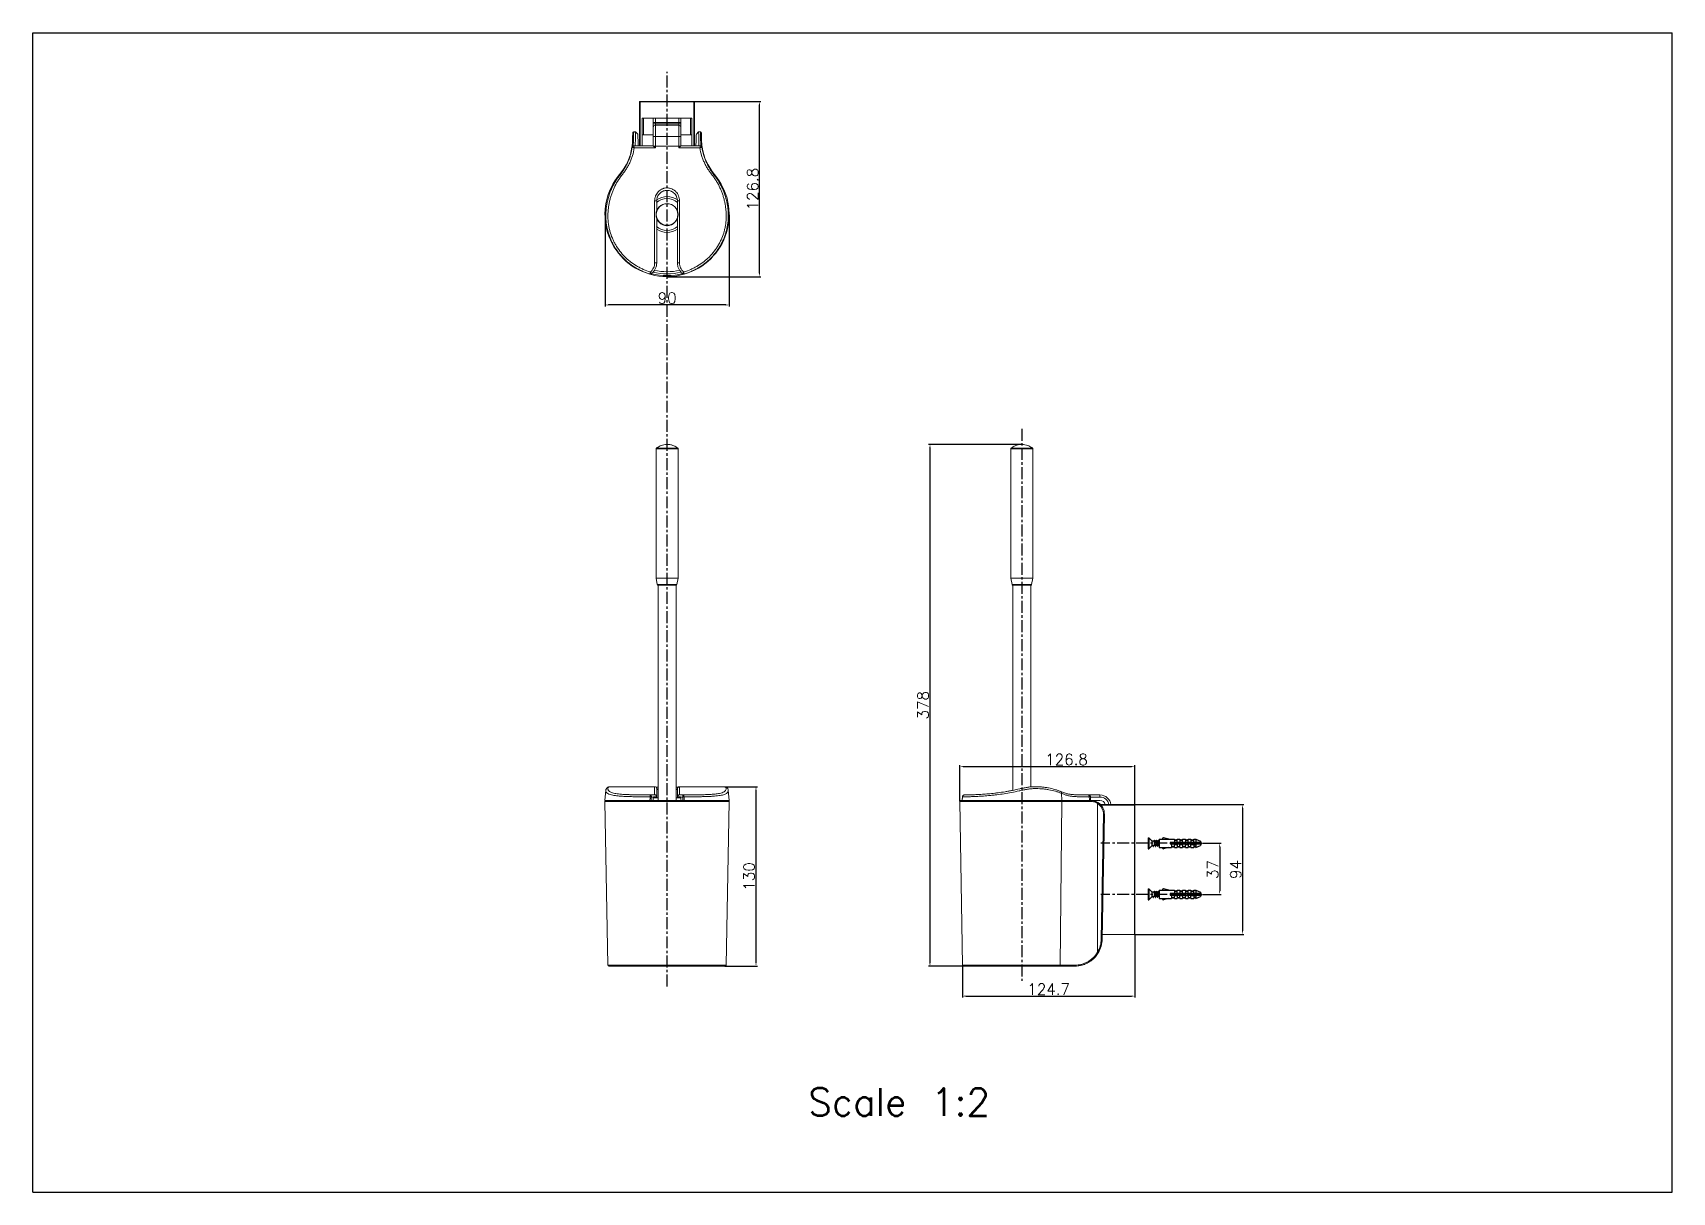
# Model space of a CAD drawing. Extents: x -102 to 492, y -52 to 368.
import ezdxf

# ---------------------------------------------------------------- set-up
doc = ezdxf.new("R2010")
doc.units = 0
doc.header["$LTSCALE"] = 23.1
doc.header["$MEASUREMENT"] = 0
doc.linetypes.add('CENTER', pattern=[0.6, 0.375, -0.075, 0.075, -0.075])
doc.layers.get('0').update_dxf_attribs({"linetype": 'CONTINUOUS'})
doc.layers.get('Defpoints').update_dxf_attribs({"linetype": 'CONTINUOUS'})
doc.styles.get("Standard").update_dxf_attribs({"font": 'txt.shx', "bigfont": 'whgtxt.shx'})
doc.dimstyles.get("Standard").update_dxf_attribs({"dimtxt": 2.5, "dimasz": 0.18, "dimexe": 0.18, "dimexo": 0.0625, "dimgap": 0.09, "dimtad": 0, "dimtih": 1, "dimtoh": 1, "dimdec": 4, "dimzin": 0, "dimdsep": 46, "dimtxsty": 'Standard', "dimcen": 0.09, "dimadec": 0, "dimazin": 0, "dimtp": 0.001, "dimtm": 0.001, "dimtfac": 1, "dimtdec": 4, "dimtofl": 0, "dimtmove": 0, "dimatfit": 0, "dimfxl": 0, "dimtolj": 1, "dimtzin": 0, "dimarcsym": 0})

msp = doc.modelspace()

# ---------------------------------------------------------------- texts
at = {"insert": (178.63, -14.12), "char_height": 10, "attachment_point": 1}
msp.add_mtext_dynamic_manual_height_columns('Scale 1:2', width=73.0029, gutter_width=1, heights=[0], dxfattribs=at)

# ---------------------------------------------------------------- blocks, each defined once
blk = doc.blocks.new('A$C249B000C')
at = {"color": 2, "linetype": 'Continuous'}
for p, q in [((0, 0), (0, 420)), ((0, 420), (594, 420)), ((594, 0), (594, 420)), ((0, 0), (594, 0))]:
    blk.add_line(p, q, dxfattribs=at)
blk = doc.blocks.new('*D76')
at = {"color": 2, "lineweight": -2, "transparency": 16777216}
for p, q in [((194.6, 411.1), (127.3, 411.1)), ((128.3, 35.6), (128.3, 408.6)), ((152.3, 33.1), (127.3, 33.1))]:
    blk.add_line(p, q, dxfattribs=at)
at = {"color": 2, "transparency": 16777216}
for points in [[(127.8, 408.6), (128.7, 408.6), (128.3, 411.1)], [(127.8, 35.6), (128.7, 35.6), (128.3, 33.1)]]:
    blk.add_solid(points, dxfattribs=at)
at = {"layer": 'Defpoints', "color": 0, "transparency": 16777216}
for p in [(128.3, 411.1), (194.9, 411.1), (152.6, 33.1)]:
    blk.add_point(p, dxfattribs=at)
at = {"color": 2, "transparency": 16777216, "insert": (123.3, 222.1), "char_height": 8, "attachment_point": 5, "rotation": 90}
blk.add_mtext('\\A1;378', dxfattribs=at)
blk = doc.blocks.new('*D77')
at = {"color": 2, "lineweight": -2, "transparency": 16777216}
for p, q in [((-20.3, 163.1), (3.2, 163.1)), ((2.2, 160.6), (2.2, 35.6)), ((-20.3, 33.1), (3.2, 33.1))]:
    blk.add_line(p, q, dxfattribs=at)
at = {"color": 2, "transparency": 16777216}
for points in [[(1.8, 160.6), (2.6, 160.6), (2.2, 163.1)], [(1.8, 35.6), (2.6, 35.6), (2.2, 33.1)]]:
    blk.add_solid(points, dxfattribs=at)
at = {"layer": 'Defpoints', "color": 0, "transparency": 16777216}
for p in [(-20.6, 163.1), (-20.6, 33.1), (2.2, 33.1)]:
    blk.add_point(p, dxfattribs=at)
at = {"color": 2, "transparency": 16777216, "insert": (-2.8, 98.1), "char_height": 8, "attachment_point": 5, "rotation": 90}
blk.add_mtext('\\A1;130', dxfattribs=at)
blk = doc.blocks.new('*D78')
at = {"color": 2, "lineweight": -2, "transparency": 16777216}
for p, q in [((-107.2, 577.3), (-107.2, 511.1)), ((-17.2, 577.3), (-17.2, 511.1)), ((-19.7, 512.1), (-104.7, 512.1))]:
    blk.add_line(p, q, dxfattribs=at)
at = {"color": 2, "transparency": 16777216}
for points in [[(-104.7, 512.5), (-104.7, 511.7), (-107.2, 512.1)], [(-19.7, 512.5), (-19.7, 511.7), (-17.2, 512.1)]]:
    blk.add_solid(points, dxfattribs=at)
at = {"layer": 'Defpoints', "color": 0, "transparency": 16777216}
for p in [(-107.2, 577.6), (-17.2, 577.6), (-107.2, 512.1)]:
    blk.add_point(p, dxfattribs=at)
at = {"color": 2, "transparency": 16777216, "insert": (-62.2, 517.1), "char_height": 8, "attachment_point": 5}
blk.add_mtext('\\A1;90', dxfattribs=at)
blk = doc.blocks.new('*D79')
at = {"color": 2, "lineweight": -2, "transparency": 16777216}
for p, q in [((276.9, 150.1), (355.8, 150.1)), ((354.8, 147.6), (354.8, 58.6)), ((276.9, 56.1), (355.8, 56.1))]:
    blk.add_line(p, q, dxfattribs=at)
at = {"color": 2, "transparency": 16777216}
for points in [[(354.4, 147.6), (355.2, 147.6), (354.8, 150.1)], [(354.4, 58.6), (355.2, 58.6), (354.8, 56.1)]]:
    blk.add_solid(points, dxfattribs=at)
at = {"layer": 'Defpoints', "color": 0, "transparency": 16777216}
for p in [(276.6, 150.1), (276.6, 56.1), (354.8, 56.1)]:
    blk.add_point(p, dxfattribs=at)
at = {"color": 2, "transparency": 16777216, "insert": (349.8, 103.1), "char_height": 8, "attachment_point": 5, "rotation": 90}
blk.add_mtext('\\A1;94', dxfattribs=at)
blk = doc.blocks.new('*D80')
at = {"color": 2, "lineweight": -2, "transparency": 16777216}
for p, q in [((-42, 659.5), (5.8, 659.5)), ((4.8, 535.1), (4.8, 657)), ((-61.8, 532.6), (5.8, 532.6))]:
    blk.add_line(p, q, dxfattribs=at)
at = {"color": 2, "transparency": 16777216}
for points in [[(4.4, 657), (5.2, 657), (4.8, 659.5)], [(4.4, 535.1), (5.2, 535.1), (4.8, 532.6)]]:
    blk.add_solid(points, dxfattribs=at)
at = {"layer": 'Defpoints', "color": 0, "transparency": 16777216}
for p in [(-42.3, 659.5), (4.8, 659.5), (-62.1, 532.6)]:
    blk.add_point(p, dxfattribs=at)
at = {"color": 2, "transparency": 16777216, "insert": (-0.2, 596), "char_height": 8, "attachment_point": 5, "rotation": 90}
blk.add_mtext('\\A1;126.8', dxfattribs=at)
blk = doc.blocks.new('*D81')
at = {"color": 2, "lineweight": -2, "transparency": 16777216}
for p, q in [((276.7, 55.9), (276.7, 10.4)), ((151.9, 33.4), (151.9, 10.4)), ((154.4, 11.4), (274.2, 11.4))]:
    blk.add_line(p, q, dxfattribs=at)
at = {"color": 2, "transparency": 16777216}
for points in [[(154.4, 11.8), (154.4, 10.9), (151.9, 11.4)], [(274.2, 11.8), (274.2, 10.9), (276.7, 11.4)]]:
    blk.add_solid(points, dxfattribs=at)
at = {"layer": 'Defpoints', "color": 0, "transparency": 16777216}
for p in [(276.7, 56.2), (151.9, 33.7), (276.7, 11.4)]:
    blk.add_point(p, dxfattribs=at)
at = {"color": 2, "transparency": 16777216, "insert": (214.3, 16.4), "char_height": 8, "attachment_point": 5}
blk.add_mtext('\\A1;124.7', dxfattribs=at)
blk = doc.blocks.new('*D82')
at = {"color": 2, "lineweight": -2, "transparency": 16777216}
for p, q in [((149.9, 152.7), (149.9, 178.8)), ((276.7, 150.3), (276.7, 178.8)), ((152.4, 177.8), (274.2, 177.8))]:
    blk.add_line(p, q, dxfattribs=at)
at = {"color": 2, "transparency": 16777216}
for points in [[(152.4, 178.2), (152.4, 177.4), (149.9, 177.8)], [(274.2, 178.2), (274.2, 177.4), (276.7, 177.8)]]:
    blk.add_solid(points, dxfattribs=at)
at = {"layer": 'Defpoints', "color": 0, "transparency": 16777216}
for p in [(276.7, 177.8), (149.9, 152.4), (276.7, 150)]:
    blk.add_point(p, dxfattribs=at)
at = {"color": 2, "transparency": 16777216, "insert": (227.2, 182.8), "char_height": 8, "attachment_point": 5}
blk.add_mtext('\\A1;126.8', dxfattribs=at)
blk = doc.blocks.new('*D75')
at = {"color": 2, "lineweight": -2, "transparency": 16777216}
for p, q in [((325.7, 122.1), (339.2, 122.1)), ((338.2, 119.6), (338.2, 87.6)), ((325.7, 85.1), (339.2, 85.1))]:
    blk.add_line(p, q, dxfattribs=at)
at = {"color": 2, "transparency": 16777216}
for points in [[(337.8, 119.6), (338.6, 119.6), (338.2, 122.1)], [(337.8, 87.6), (338.6, 87.6), (338.2, 85.1)]]:
    blk.add_solid(points, dxfattribs=at)
at = {"layer": 'Defpoints', "color": 0, "transparency": 16777216}
for p in [(325.4, 122.1), (325.4, 85.1), (338.2, 85.1)]:
    blk.add_point(p, dxfattribs=at)
at = {"color": 2, "transparency": 16777216, "insert": (333.2, 103.1), "char_height": 8, "attachment_point": 5, "rotation": 90}
blk.add_mtext('\\A1;37', dxfattribs=at)
blk = doc.blocks.new('A$C5BBA25DE')
at = {"color": 1, "linetype": 'CENTER'}
for p, q in [((45, 7.92), (45, 670.55)), ((302.1, 412.01), (302.1, 12.06)), ((421.37, 111.73), (359.35, 111.73)), ((421.37, 74.73), (359.35, 74.73))]:
    blk.add_line(p, q, dxfattribs=at)
at = {"color": 7, "linetype": 'Continuous', "lineweight": 15}
for p, q in [((25.5, 648.99), (25, 648.99)), ((25, 617.09), (25, 648.99)), ((25.1, 649.09), (25.5, 649.09)), ((25.5, 648.99), (25.5, 649.09)), ((25.5, 649.09), (64.5, 649.09)), ((64.5, 648.99), (25.5, 648.99)), ((64.5, 648.99), (64.5, 649.09)), ((64.5, 649.09), (64.9, 649.09)), ((65, 648.99), (64.5, 648.99)), ((65, 648.99), (65, 617.09)), ((63, 637.09), (27, 637.09)), ((27, 637.09), (27, 617.09)), ((28, 637.09), (28, 625.09)), ((35, 633.88), (35, 636.38)), ((36.5, 633.88), (35, 633.88)), ((35, 632.88), (35, 633.88)), ((36.5, 632.88), (35, 632.88)), ((35, 630.38), (35, 632.88)), ((35, 623.88), (35, 630.38)), ((53.5, 633.88), (36.5, 633.88)), ((36.5, 633.88), (36.5, 632.88)), ((36.5, 632.88), (36.5, 631.88)), ((53.5, 632.88), (36.5, 632.88)), ((36.5, 631.88), (36.5, 623.88)), ((53.5, 631.88), (36.5, 631.88)), ((53.5, 633.88), (55, 633.88)), ((53.5, 632.88), (53.5, 633.88)), ((53.5, 631.88), (53.5, 632.88)), ((53.5, 632.88), (55, 632.88)), ((53.5, 623.88), (53.5, 631.88)), ((55, 636.38), (55, 633.88)), ((55, 633.88), (55, 632.88)), ((55, 632.88), (55, 630.38)), ((55, 630.38), (55, 623.88)), ((62, 625.09), (62, 637.09)), ((63, 617.09), (63, 637.09)), ((22.17, 627.09), (20.87, 627.09)), ((23.75, 625.51), (22.18, 627.09)), ((28, 625.09), (27, 625.09)), ((35, 625.09), (28, 625.09)), ((35, 616.96), (35, 623.88)), ((36.5, 623.88), (35, 623.88)), ((36.5, 623.88), (36.5, 616.88)), ((53.5, 623.88), (36.5, 623.88)), ((53.5, 623.88), (55, 623.88)), ((53.5, 616.88), (53.5, 623.88)), ((62, 625.09), (55, 625.09)), ((55, 623.88), (55, 616.96)), ((63, 625.09), (62, 625.09)), ((67.82, 627.09), (66.25, 625.51)), ((69.13, 627.09), (67.83, 627.09)), ((19.61, 616.4), (19.72, 617.17)), ((19.72, 617.17), (20.41, 617.09)), ((22, 617.09), (20.41, 617.09)), ((20.57, 617.09), (20.77, 616.95)), ((35, 617.09), (20.57, 617.09)), ((20.77, 616.95), (35, 616.95)), ((36.5, 615.46), (21.2, 615.46)), ((53.5, 616.88), (36.5, 616.88)), ((68.8, 615.46), (53.5, 615.46)), ((69.43, 617.09), (55, 617.09)), ((55, 616.95), (69.23, 616.95)), ((69.59, 617.09), (68, 617.09)), ((69.23, 616.95), (69.43, 617.09)), ((70.28, 617.17), (69.59, 617.09)), ((70.28, 617.17), (70.41, 616.27)), ((10.94, 595.97), (10.59, 596.26)), ((79.06, 595.97), (79.41, 596.26)), ((37, 397.49), (37, 303.73)), ((53, 303.73), (53, 397.49)), ((294.1, 303.73), (294.1, 397.49)), ((310.1, 397.49), (310.1, 303.73)), ((37, 303.73), (37.92, 299.13)), ((37, 303.73), (45, 303.73)), ((45, 298.73), (38.41, 298.73)), ((38.5, 298.73), (38.5, 142.73)), ((45, 303.73), (53, 303.73)), ((51.59, 298.73), (45, 298.73)), ((51.5, 142.73), (51.5, 298.73)), ((52.08, 299.13), (53, 303.73)), ((295.02, 299.13), (294.1, 303.73)), ((310.1, 303.73), (294.1, 303.73)), ((295.51, 298.73), (308.69, 298.73)), ((295.6, 150.15), (295.6, 298.73)), ((308.6, 298.73), (308.6, 152.57)), ((310.1, 303.73), (309.18, 299.13)), ((0.65, 150.14), (0, 142.73)), ((0, 142.73), (32.52, 142.73)), ((0.7, 150.14), (0.7, 150.17)), ((36, 152.73), (3.36, 152.73)), ((32.52, 142.73), (33.36, 142.73)), ((33.39, 142.73), (34.85, 142.73)), ((34.85, 142.73), (56.28, 142.73)), ((34.99, 144.73), (38.5, 144.73)), ((37.5, 145.39), (37.5, 144.89)), ((51.5, 144.73), (55.01, 144.73)), ((52.5, 145.39), (52.5, 144.89)), ((86.64, 152.73), (54, 152.73)), ((56.28, 142.73), (56.61, 142.73)), ((56.61, 142.73), (57.48, 142.73)), ((57.48, 142.73), (90, 142.73)), ((90, 142.73), (89.35, 150.11)), ((258.57, 142.73), (257.81, 142.73)), ((258.82, 142.73), (258.99, 145.31)), ((331.09, 142.73), (258.86, 142.73)), ((259, 145.31), (259, 145.41)), ((330.8, 147.93), (331.09, 142.73)), ((351.07, 142.73), (331.09, 142.73)), ((351.92, 142.73), (351.07, 142.73)), ((358.71, 146.73), (351.71, 146.73)), ((351.92, 142.73), (351.78, 145.31)), ((351.79, 145.23), (358.71, 145.23)), ((358.71, 142.73), (351.92, 142.73)), ((358.71, 146.73), (358.71, 145.23)), ((0.01, 142.01), (2.08, 23.41)), ((87.92, 23.41), (89.99, 142.01)), ((259.18, 23.41), (257.11, 142.01)), ((329.75, 23.41), (331.09, 142.01)), ((331.09, 142.01), (352.01, 142.01)), ((356.87, 32.74), (356.87, 140.59)), ((383.82, 139.73), (359.06, 139.73)), ((361.22, 132.55), (359.64, 42.38)), ((360.34, 42.38), (361.92, 132.55)), ((383.82, 139.73), (383.82, 139.23)), ((383.92, 139.23), (383.82, 139.23)), ((383.82, 139.23), (383.82, 45.73)), ((383.92, 139.23), (383.92, 139.63)), ((383.92, 45.83), (383.92, 139.23)), ((383.82, 45.73), (360.4, 45.73)), ((383.92, 45.83), (383.82, 45.73)), ((87.22, 22.73), (2.78, 22.73)), ((259.88, 22.73), (329.3, 22.73)), ((329.3, 22.73), (340.35, 22.73)), ((340.62, 23.41), (329.75, 23.41))]:
    blk.add_line(p, q, dxfattribs=at)
at = {"color": 8, "linetype": 'Continuous', "lineweight": 15}
for p, q in [((25.5, 648.99), (25.5, 617.09)), ((64.5, 617.09), (64.5, 648.99)), ((36.5, 637.09), (36.5, 633.88)), ((53.5, 633.88), (53.5, 637.09)), ((53, 397.49), (37, 397.49)), ((37.18, 397.88), (45, 397.88)), ((45, 397.88), (52.82, 397.88)), ((294.1, 397.49), (310.1, 397.49)), ((309.91, 397.88), (294.28, 397.88)), ((37.92, 299.13), (45, 299.13)), ((45, 299.13), (52.08, 299.13)), ((309.18, 299.13), (295.02, 299.13)), ((89.99, 142.01), (0.01, 142.01)), ((257.11, 142.01), (331.09, 142.01)), ((359.52, 139.23), (383.82, 139.23)), ((2.08, 23.41), (87.92, 23.41)), ((329.75, 23.41), (259.18, 23.41))]:
    blk.add_line(p, q, dxfattribs=at)
at = {"color": 7, "linetype": 'Continuous'}
for p, q in [((393.62, 115.73), (394.12, 115.73)), ((393.62, 115.73), (393.62, 107.73)), ((393.62, 107.73), (394.12, 107.73)), ((394.12, 115.73), (396.62, 113.23)), ((394.12, 115.73), (394.12, 107.73)), ((394.12, 107.73), (396.62, 110.23)), ((397.71, 113.23), (396.62, 113.23)), ((396.62, 110.23), (396.62, 113.23)), ((398.42, 110.23), (396.62, 110.23)), ((397.37, 109.43), (396.96, 110.23)), ((397.61, 110.23), (397.37, 109.43)), ((397.76, 113.39), (397.67, 113.23)), ((398.47, 113.05), (398.42, 113.23)), ((399.21, 113.23), (398.42, 113.23)), ((399.92, 110.23), (399.11, 110.23)), ((399.26, 113.39), (399.17, 113.23)), ((399.97, 113.05), (399.9, 113.28)), ((400.71, 113.23), (399.92, 113.23)), ((401.42, 110.23), (400.61, 110.23)), ((401.47, 113.05), (401.4, 113.28)), ((401.62, 113.23), (401.42, 113.23)), ((401.62, 114.73), (404.12, 114.73)), ((401.62, 114.73), (401.62, 108.73)), ((401.62, 108.73), (404.12, 108.73)), ((404.12, 115.23), (404.12, 114.69)), ((404.12, 114.69), (408.57, 114.69)), ((404.12, 108.77), (408.57, 108.77)), ((404.12, 108.23), (404.12, 108.77)), ((408.57, 114.69), (404.75, 115.71)), ((408.57, 108.77), (404.75, 107.74)), ((408.42, 114.73), (412.62, 114.73)), ((408.42, 108.73), (410.62, 108.73)), ((431.12, 112.23), (409.62, 112.23)), ((409.62, 112.23), (409.62, 111.23)), ((409.62, 111.23), (431.12, 111.23)), ((410.62, 112.53), (412.62, 112.53)), ((410.62, 112.53), (410.62, 112.23)), ((410.62, 111.23), (410.62, 109.38)), ((410.62, 109.38), (412.62, 109.38)), ((410.62, 109.23), (412.62, 109.23)), ((410.62, 109.23), (410.62, 108.73)), ((412.62, 114.73), (412.62, 114.23)), ((412.62, 114.23), (414.62, 114.23)), ((412.62, 114.08), (414.62, 114.08)), ((412.62, 114.08), (412.62, 112.23)), ((412.62, 109.38), (412.62, 111.23)), ((412.62, 110.92), (414.62, 110.92)), ((412.62, 108.73), (412.62, 109.23)), ((412.62, 108.73), (414.62, 108.73)), ((414.62, 114.73), (416.62, 114.73)), ((414.62, 114.23), (414.62, 114.73)), ((414.62, 112.23), (414.62, 114.08)), ((414.62, 112.53), (416.62, 112.53)), ((414.62, 111.23), (414.62, 109.38)), ((414.62, 109.38), (416.62, 109.38)), ((414.62, 109.23), (416.62, 109.23)), ((414.62, 109.23), (414.62, 108.73)), ((416.62, 114.73), (416.62, 114.23)), ((416.62, 114.23), (418.62, 114.23)), ((416.62, 114.08), (418.62, 114.08)), ((416.62, 114.08), (416.62, 112.23)), ((416.62, 109.38), (416.62, 111.23)), ((416.62, 110.92), (418.62, 110.92)), ((416.62, 108.73), (416.62, 109.23)), ((416.62, 108.73), (418.62, 108.73)), ((418.62, 114.73), (420.62, 114.73)), ((418.62, 114.23), (418.62, 114.73)), ((418.62, 112.23), (418.62, 114.08)), ((418.62, 112.53), (420.62, 112.53)), ((418.62, 111.23), (418.62, 109.38)), ((418.62, 109.38), (420.62, 109.38)), ((418.62, 109.23), (420.62, 109.23)), ((418.62, 109.23), (418.62, 108.73)), ((420.62, 114.73), (420.62, 114.23)), ((420.62, 114.23), (422.62, 114.23)), ((420.62, 114.08), (422.62, 114.08)), ((420.62, 114.08), (420.62, 112.23)), ((420.62, 109.38), (420.62, 111.23)), ((420.62, 110.92), (422.62, 110.92)), ((420.62, 108.73), (420.62, 109.23)), ((420.62, 108.73), (422.62, 108.73)), ((422.62, 114.73), (424.62, 114.73)), ((422.62, 114.23), (422.62, 114.73)), ((422.62, 112.23), (422.62, 114.08)), ((422.62, 112.53), (424.62, 112.53)), ((422.62, 111.23), (422.62, 109.38)), ((422.62, 109.38), (424.62, 109.38)), ((422.62, 109.23), (424.62, 109.23)), ((422.62, 109.23), (422.62, 108.73)), ((424.62, 114.73), (424.62, 114.23)), ((424.62, 114.23), (426.62, 114.23)), ((424.62, 114.08), (426.62, 114.08)), ((424.62, 114.08), (424.62, 112.23)), ((424.62, 109.38), (424.62, 111.23)), ((424.62, 110.92), (428.12, 110.92)), ((424.62, 108.73), (424.62, 109.23)), ((424.62, 108.73), (426.62, 108.73)), ((426.62, 114.73), (428.12, 114.73)), ((426.62, 114.23), (426.62, 114.73)), ((426.62, 112.23), (426.62, 114.08)), ((426.62, 112.53), (428.12, 112.53)), ((426.62, 111.53), (426.67, 111.23)), ((426.62, 110.92), (426.62, 111.53)), ((426.62, 110.68), (428.12, 110.68)), ((426.62, 110.68), (426.62, 109.38)), ((426.62, 109.38), (428.12, 109.38)), ((426.62, 109.23), (428.12, 109.23)), ((426.62, 109.23), (426.62, 108.73)), ((428.12, 114.73), (431.62, 113.23)), ((428.12, 114.73), (428.12, 112.23)), ((428.12, 111.23), (428.12, 108.73)), ((428.12, 108.73), (431.62, 110.23)), ((431.12, 112.23), (431.12, 111.23)), ((431.62, 113.23), (431.62, 110.23)), ((431.62, 110.97), (431.75, 110.75)), ((393.62, 78.73), (394.12, 78.73)), ((393.62, 78.73), (393.62, 70.73)), ((394.12, 78.73), (396.62, 76.23)), ((394.12, 78.73), (394.12, 70.73)), ((394.12, 70.73), (396.62, 73.23)), ((397.71, 76.23), (396.62, 76.23)), ((396.62, 73.23), (396.62, 76.23)), ((398.42, 73.23), (396.62, 73.23)), ((397.37, 72.43), (396.96, 73.23)), ((397.61, 73.23), (397.37, 72.43)), ((397.76, 76.39), (397.67, 76.23)), ((398.47, 76.05), (398.42, 76.23)), ((399.21, 76.23), (398.42, 76.23)), ((399.92, 73.23), (399.11, 73.23)), ((399.26, 76.39), (399.17, 76.23)), ((399.97, 76.05), (399.9, 76.28)), ((400.71, 76.23), (399.92, 76.23)), ((401.42, 73.23), (400.61, 73.23)), ((401.47, 76.05), (401.4, 76.28)), ((401.62, 76.23), (401.42, 76.23)), ((401.62, 77.73), (404.12, 77.73)), ((401.62, 77.73), (401.62, 71.73)), ((401.62, 71.73), (404.12, 71.73)), ((404.12, 78.23), (404.12, 77.69)), ((404.12, 77.69), (408.57, 77.69)), ((404.12, 71.77), (408.57, 71.77)), ((404.12, 71.23), (404.12, 71.77)), ((408.57, 77.69), (404.75, 78.71)), ((408.57, 71.77), (404.75, 70.74)), ((408.42, 77.73), (412.62, 77.73)), ((408.42, 71.73), (410.62, 71.73)), ((431.12, 75.23), (409.62, 75.23)), ((409.62, 75.23), (409.62, 74.23)), ((409.62, 74.23), (431.12, 74.23)), ((410.62, 75.53), (412.62, 75.53)), ((410.62, 75.53), (410.62, 75.23)), ((410.62, 74.23), (410.62, 72.38)), ((410.62, 72.38), (412.62, 72.38)), ((410.62, 72.23), (412.62, 72.23)), ((410.62, 72.23), (410.62, 71.73)), ((412.62, 77.73), (412.62, 77.23)), ((412.62, 77.23), (414.62, 77.23)), ((412.62, 77.08), (414.62, 77.08)), ((412.62, 77.08), (412.62, 75.23)), ((412.62, 72.38), (412.62, 74.23)), ((412.62, 73.92), (414.62, 73.92)), ((412.62, 71.73), (412.62, 72.23)), ((412.62, 71.73), (414.62, 71.73)), ((414.62, 77.73), (416.62, 77.73)), ((414.62, 77.23), (414.62, 77.73)), ((414.62, 75.23), (414.62, 77.08)), ((414.62, 75.53), (416.62, 75.53)), ((414.62, 74.23), (414.62, 72.38)), ((414.62, 72.38), (416.62, 72.38)), ((414.62, 72.23), (416.62, 72.23)), ((414.62, 72.23), (414.62, 71.73)), ((416.62, 77.73), (416.62, 77.23)), ((416.62, 77.23), (418.62, 77.23)), ((416.62, 77.08), (418.62, 77.08)), ((416.62, 77.08), (416.62, 75.23)), ((416.62, 72.38), (416.62, 74.23)), ((416.62, 73.92), (418.62, 73.92)), ((416.62, 71.73), (416.62, 72.23)), ((416.62, 71.73), (418.62, 71.73)), ((418.62, 77.73), (420.62, 77.73)), ((418.62, 77.23), (418.62, 77.73)), ((418.62, 75.23), (418.62, 77.08)), ((418.62, 75.53), (420.62, 75.53)), ((418.62, 74.23), (418.62, 72.38)), ((418.62, 72.38), (420.62, 72.38)), ((418.62, 72.23), (420.62, 72.23)), ((418.62, 72.23), (418.62, 71.73)), ((420.62, 77.73), (420.62, 77.23)), ((420.62, 77.23), (422.62, 77.23)), ((420.62, 77.08), (422.62, 77.08)), ((420.62, 77.08), (420.62, 75.23)), ((420.62, 72.38), (420.62, 74.23)), ((420.62, 73.92), (422.62, 73.92)), ((420.62, 71.73), (420.62, 72.23)), ((420.62, 71.73), (422.62, 71.73)), ((422.62, 77.73), (424.62, 77.73)), ((422.62, 77.23), (422.62, 77.73)), ((422.62, 75.23), (422.62, 77.08)), ((422.62, 75.53), (424.62, 75.53)), ((422.62, 74.23), (422.62, 72.38)), ((422.62, 72.38), (424.62, 72.38)), ((422.62, 72.23), (424.62, 72.23)), ((422.62, 72.23), (422.62, 71.73)), ((424.62, 77.73), (424.62, 77.23)), ((424.62, 77.23), (426.62, 77.23)), ((424.62, 77.08), (426.62, 77.08)), ((424.62, 77.08), (424.62, 75.23)), ((424.62, 72.38), (424.62, 74.23)), ((424.62, 73.92), (428.12, 73.92)), ((424.62, 71.73), (424.62, 72.23)), ((424.62, 71.73), (426.62, 71.73)), ((426.62, 77.73), (428.12, 77.73)), ((426.62, 77.23), (426.62, 77.73)), ((426.62, 75.23), (426.62, 77.08)), ((426.62, 75.53), (428.12, 75.53)), ((426.62, 74.53), (426.67, 74.23)), ((426.62, 73.92), (426.62, 74.53)), ((426.62, 73.68), (428.12, 73.68)), ((426.62, 73.68), (426.62, 72.38)), ((426.62, 72.38), (428.12, 72.38)), ((426.62, 72.23), (428.12, 72.23)), ((426.62, 72.23), (426.62, 71.73)), ((428.12, 77.73), (431.62, 76.23)), ((428.12, 77.73), (428.12, 75.23)), ((428.12, 74.23), (428.12, 71.73)), ((428.12, 71.73), (431.62, 73.23)), ((431.12, 75.23), (431.12, 74.23)), ((431.62, 76.23), (431.62, 73.23)), ((431.62, 73.97), (431.75, 73.75)), ((393.62, 70.73), (394.12, 70.73))]:
    blk.add_line(p, q, dxfattribs=at)
at = {"color": 7, "linetype": 'Continuous', "lineweight": 15, "flags": 128}
for points in [[(20.74, 622.41), (20.6, 622.4), (20.47, 622.38), (20.35, 622.35), (20.24, 622.3), (20.15, 622.24), (20.09, 622.18), (20.05, 622.11), (20.04, 622.04)], [(69.96, 622.04), (69.95, 622.11), (69.91, 622.18), (69.85, 622.24), (69.76, 622.3), (69.65, 622.35), (69.53, 622.38), (69.4, 622.4), (69.26, 622.41)], [(19.79, 616.1), (19.63, 616.2), (19.58, 616.23)], [(70.42, 616.23), (70.26, 616.13), (70.21, 616.1)], [(259, 145.38), (259, 145.38), (259, 145.38)], [(331.09, 142.01), (331.08, 142.15), (331.05, 142.29), (331.01, 142.41), (330.96, 142.52), (330.89, 142.61), (330.81, 142.67), (330.72, 142.71), (330.63, 142.73)], [(350.93, 145.34), (351.04, 143.35), (351.07, 142.73)], [(329.3, 22.73), (329.39, 22.74), (329.47, 22.78), (329.55, 22.84), (329.62, 22.93), (329.67, 23.03), (329.71, 23.15), (329.74, 23.28), (329.75, 23.41)], [(340.35, 22.73), (340.4, 22.74), (340.45, 22.78), (340.5, 22.84), (340.54, 22.93), (340.57, 23.03), (340.6, 23.15), (340.61, 23.28), (340.62, 23.41)]]:
    blk.add_lwpolyline(points, dxfattribs=at)
at = {"color": 8, "linetype": 'Continuous', "lineweight": 15, "flags": 128}
blk.add_lwpolyline([(259.03, 145.33), (259.01, 145.32), (258.99, 145.31), (258.99, 145.31)], dxfattribs=at)
at = {"color": 7, "linetype": 'Continuous'}
for points in [[(397.37, 109.43), (397.42, 109.48), (397.45, 109.55)], [(397.45, 109.55), (397.54, 109.85), (397.65, 110.18), (397.67, 110.23)], [(397.71, 113.23), (397.77, 113.18), (397.83, 113.05), (397.88, 112.84), (397.94, 112.58), (398, 112.25), (398.06, 111.9), (398.11, 111.54), (398.17, 111.19), (398.23, 110.88), (398.29, 110.61), (398.34, 110.4), (398.39, 110.3)], [(398.07, 113.98), (397.92, 113.7), (397.76, 113.39)], [(398.07, 113.98), (398.1, 114.02), (398.15, 114), (398.2, 113.9)], [(398.42, 113.23), (398.4, 113.28), (398.29, 113.6), (398.2, 113.9)], [(398.2, 113.9), (398.2, 113.88), (398.25, 113.66), (398.31, 113.34), (398.36, 112.95), (398.41, 112.5), (398.46, 112.01), (398.52, 111.51), (398.57, 111.02), (398.62, 110.56), (398.67, 110.16), (398.72, 109.83), (398.78, 109.59), (398.82, 109.47)], [(398.39, 110.3), (398.51, 110.07), (398.67, 109.76), (398.82, 109.47)], [(399.11, 110.23), (399.05, 110.27), (398.99, 110.4), (398.93, 110.61), (398.88, 110.88), (398.82, 111.19), (398.76, 111.54), (398.7, 111.9), (398.65, 112.25), (398.59, 112.58), (398.53, 112.84), (398.47, 113.05)], [(398.82, 109.47), (398.83, 109.46), (398.88, 109.43), (398.93, 109.51), (398.95, 109.55)], [(398.95, 109.55), (399.04, 109.85), (399.15, 110.18), (399.17, 110.23)], [(399.21, 113.23), (399.27, 113.18), (399.33, 113.05), (399.38, 112.84), (399.44, 112.58), (399.5, 112.26), (399.56, 111.91), (399.61, 111.55), (399.67, 111.2), (399.73, 110.87), (399.79, 110.6), (399.84, 110.4), (399.89, 110.3)], [(399.57, 113.98), (399.42, 113.7), (399.26, 113.39)], [(399.57, 113.98), (399.61, 114.03), (399.66, 113.98), (399.7, 113.9)], [(399.9, 113.28), (399.79, 113.6), (399.7, 113.9)], [(399.7, 113.9), (399.72, 113.84), (399.77, 113.59), (399.82, 113.25), (399.87, 112.84), (399.92, 112.38), (399.98, 111.88), (400.03, 111.38), (400.08, 110.9), (400.13, 110.45), (400.18, 110.07), (400.24, 109.76), (400.29, 109.55), (400.32, 109.47)], [(399.89, 110.3), (400.01, 110.07), (400.17, 109.76), (400.32, 109.47)], [(400.61, 110.23), (400.55, 110.27), (400.49, 110.4), (400.43, 110.6), (400.38, 110.87), (400.32, 111.2), (400.26, 111.55), (400.2, 111.91), (400.15, 112.26), (400.09, 112.58), (400.03, 112.84), (399.97, 113.05)], [(400.32, 109.47), (400.34, 109.44), (400.39, 109.44), (400.45, 109.55)], [(400.45, 109.55), (400.54, 109.85), (400.65, 110.18), (400.67, 110.23)], [(401.07, 113.98), (400.92, 113.7), (400.76, 113.39), (400.67, 113.23)], [(400.71, 113.23), (400.77, 113.18), (400.82, 113.06), (400.88, 112.85), (400.94, 112.58), (401, 112.26), (401.06, 111.91), (401.11, 111.55), (401.17, 111.19), (401.23, 110.87), (401.29, 110.6), (401.35, 110.4), (401.39, 110.3)], [(401.07, 113.98), (401.12, 114.03), (401.18, 113.96), (401.2, 113.9)], [(401.4, 113.28), (401.29, 113.6), (401.2, 113.9)], [(401.2, 113.9), (401.23, 113.78), (401.28, 113.51), (401.33, 113.15), (401.38, 112.73), (401.44, 112.26)], [(401.39, 110.3), (401.51, 110.07), (401.62, 109.86)], [(401.44, 112.26), (401.54, 111.26), (401.59, 110.78), (401.62, 110.58)], [(401.62, 112.42), (401.59, 112.58), (401.53, 112.85), (401.47, 113.05)], [(410, 112.23), (410.06, 111.9), (410.11, 111.54), (410.17, 111.23)], [(410.44, 112.23), (410.46, 112.01), (410.52, 111.51), (410.54, 111.23)], [(410.81, 111.23), (410.76, 111.54), (410.7, 111.9), (410.65, 112.23)], [(411.5, 112.23), (411.56, 111.91), (411.61, 111.55), (411.67, 111.23)], [(411.94, 112.23), (411.98, 111.88), (412.03, 111.38), (412.04, 111.23)], [(412.31, 111.23), (412.26, 111.55), (412.2, 111.91), (412.15, 112.23)], [(413, 112.23), (413.06, 111.91), (413.11, 111.55), (413.17, 111.23)], [(413.44, 112.23), (413.54, 111.26), (413.54, 111.23)], [(413.81, 111.23), (413.76, 111.55), (413.7, 111.91), (413.65, 112.23)], [(414.5, 112.23), (414.56, 111.91), (414.61, 111.55), (414.67, 111.23)], [(414.94, 112.23), (414.95, 112.13), (415, 111.63), (415.04, 111.23)], [(415.31, 111.23), (415.26, 111.55), (415.2, 111.91), (415.15, 112.23)], [(416, 112.23), (416.06, 111.9), (416.11, 111.54), (416.17, 111.23)], [(416.44, 112.23), (416.46, 112.01), (416.52, 111.51), (416.54, 111.23)], [(416.81, 111.23), (416.76, 111.54), (416.7, 111.9), (416.65, 112.23)], [(417.5, 112.23), (417.56, 111.91), (417.61, 111.55), (417.67, 111.23)], [(417.94, 112.23), (417.98, 111.88), (418.03, 111.38), (418.04, 111.23)], [(418.31, 111.23), (418.26, 111.55), (418.2, 111.91), (418.15, 112.23)], [(419, 112.23), (419.06, 111.91), (419.11, 111.55), (419.17, 111.23)], [(419.44, 112.23), (419.54, 111.26), (419.54, 111.23)], [(419.81, 111.23), (419.76, 111.55), (419.7, 111.91), (419.65, 112.23)], [(420.5, 112.23), (420.56, 111.91), (420.61, 111.55), (420.67, 111.23)], [(420.94, 112.23), (420.95, 112.13), (421, 111.63), (421.04, 111.23)], [(421.31, 111.23), (421.26, 111.55), (421.2, 111.91), (421.15, 112.23)], [(422, 112.23), (422.06, 111.9), (422.11, 111.54), (422.17, 111.23)], [(422.44, 112.23), (422.46, 112.01), (422.52, 111.51), (422.54, 111.23)], [(422.81, 111.23), (422.76, 111.54), (422.7, 111.9), (422.65, 112.23)], [(423.5, 112.23), (423.56, 111.91), (423.61, 111.55), (423.67, 111.23)], [(423.94, 112.23), (423.98, 111.88), (424.03, 111.38), (424.04, 111.23)], [(424.31, 111.23), (424.26, 111.55), (424.2, 111.91), (424.15, 112.23)], [(425, 112.23), (425.06, 111.91), (425.11, 111.55), (425.17, 111.23)], [(425.44, 112.23), (425.54, 111.26), (425.54, 111.23)], [(425.81, 111.23), (425.76, 111.56), (425.7, 111.92), (425.65, 112.23)], [(426.5, 112.23), (426.52, 112.16), (426.57, 111.84), (426.62, 111.53)], [(426.94, 112.23), (426.95, 112.13), (427, 111.63), (427.04, 111.23)], [(427.15, 112.23), (427.2, 111.93), (427.26, 111.57), (427.31, 111.23)], [(428, 112.23), (428.03, 112.07), (428.08, 111.73), (428.14, 111.4), (428.17, 111.24)], [(428.44, 112.23), (428.46, 112.05), (428.51, 111.56), (428.55, 111.23)], [(428.65, 112.23), (428.69, 111.96), (428.75, 111.62), (428.81, 111.29), (428.82, 111.23)], [(429.5, 112.23), (429.52, 112.16), (429.58, 111.89), (429.63, 111.62), (429.69, 111.35), (429.73, 111.23)], [(429.93, 112.23), (429.96, 111.95), (430.02, 111.54), (430.06, 111.23)], [(430.12, 112.23), (430.12, 112.23), (430.18, 111.97), (430.24, 111.71), (430.29, 111.45), (430.35, 111.23)], [(430.99, 112.23), (430.99, 112.22), (431.06, 112.05), (431.12, 111.9)], [(431.62, 111.97), (431.67, 111.86), (431.72, 111.74), (431.78, 111.64), (431.84, 111.56), (431.89, 111.49), (431.95, 111.46), (432.01, 111.45)], [(431.62, 111.13), (431.63, 111.1), (431.68, 110.91), (431.73, 110.78), (431.75, 110.75)], [(431.75, 110.75), (431.78, 110.7), (431.83, 110.67), (431.89, 110.7), (431.94, 110.77), (431.99, 110.88), (432.01, 110.93)], [(432.1, 111.47), (432.06, 111.45), (432.01, 111.45)], [(432.01, 110.93), (432.06, 111.06), (432.13, 111.24), (432.2, 111.4)], [(432.2, 111.4), (432.27, 111.54), (432.29, 111.56)], [(397.37, 72.43), (397.42, 72.48), (397.45, 72.55)], [(397.45, 72.55), (397.54, 72.85), (397.65, 73.18), (397.67, 73.23)], [(397.71, 76.23), (397.77, 76.18), (397.83, 76.05), (397.88, 75.84), (397.94, 75.58), (398, 75.25), (398.06, 74.9), (398.11, 74.54), (398.17, 74.19), (398.23, 73.88), (398.29, 73.61), (398.34, 73.4), (398.39, 73.3)], [(398.07, 76.98), (397.92, 76.7), (397.76, 76.39)], [(398.07, 76.98), (398.1, 77.02), (398.15, 77), (398.2, 76.9)], [(398.42, 76.23), (398.4, 76.28), (398.29, 76.6), (398.2, 76.9)], [(398.2, 76.9), (398.2, 76.88), (398.25, 76.66), (398.31, 76.34), (398.36, 75.95), (398.41, 75.5), (398.46, 75.01), (398.52, 74.51), (398.57, 74.02), (398.62, 73.56), (398.67, 73.16), (398.72, 72.83), (398.78, 72.59), (398.82, 72.47)], [(398.39, 73.3), (398.51, 73.07), (398.67, 72.76), (398.82, 72.47)], [(399.11, 73.23), (399.05, 73.27), (398.99, 73.4), (398.93, 73.61), (398.88, 73.88), (398.82, 74.19), (398.76, 74.54), (398.7, 74.9), (398.65, 75.25), (398.59, 75.58), (398.53, 75.84), (398.47, 76.05)], [(398.82, 72.47), (398.83, 72.46), (398.88, 72.43), (398.93, 72.51), (398.95, 72.55)], [(398.95, 72.55), (399.04, 72.85), (399.15, 73.18), (399.17, 73.23)], [(399.21, 76.23), (399.27, 76.18), (399.33, 76.05), (399.38, 75.84), (399.44, 75.58), (399.5, 75.26), (399.56, 74.91), (399.61, 74.55), (399.67, 74.2), (399.73, 73.87), (399.79, 73.6), (399.84, 73.4), (399.89, 73.3)], [(399.57, 76.98), (399.42, 76.7), (399.26, 76.39)], [(399.57, 76.98), (399.61, 77.03), (399.66, 76.98), (399.7, 76.9)], [(399.9, 76.28), (399.79, 76.6), (399.7, 76.9)], [(399.7, 76.9), (399.72, 76.84), (399.77, 76.59), (399.82, 76.25), (399.87, 75.84), (399.92, 75.38), (399.98, 74.88), (400.03, 74.38), (400.08, 73.9), (400.13, 73.45), (400.18, 73.07), (400.24, 72.76), (400.29, 72.55), (400.32, 72.47)], [(399.89, 73.3), (400.01, 73.07), (400.17, 72.76), (400.32, 72.47)], [(400.61, 73.23), (400.55, 73.27), (400.49, 73.4), (400.43, 73.6), (400.38, 73.87), (400.32, 74.2), (400.26, 74.55), (400.2, 74.91), (400.15, 75.26), (400.09, 75.58), (400.03, 75.84), (399.97, 76.05)], [(400.32, 72.47), (400.34, 72.44), (400.39, 72.44), (400.45, 72.55)], [(400.45, 72.55), (400.54, 72.85), (400.65, 73.18), (400.67, 73.23)], [(401.07, 76.98), (400.92, 76.7), (400.76, 76.39), (400.67, 76.23)], [(400.71, 76.23), (400.77, 76.18), (400.82, 76.06), (400.88, 75.85), (400.94, 75.58), (401, 75.26), (401.06, 74.91), (401.11, 74.55), (401.17, 74.19), (401.23, 73.87), (401.29, 73.6), (401.35, 73.4), (401.39, 73.3)], [(401.07, 76.98), (401.12, 77.03), (401.18, 76.96), (401.2, 76.9)], [(401.4, 76.28), (401.29, 76.6), (401.2, 76.9)], [(401.2, 76.9), (401.23, 76.78), (401.28, 76.51), (401.33, 76.15), (401.38, 75.73), (401.44, 75.26)], [(401.39, 73.3), (401.51, 73.07), (401.62, 72.86)], [(401.44, 75.26), (401.54, 74.26), (401.59, 73.78), (401.62, 73.58)], [(401.62, 75.42), (401.59, 75.58), (401.53, 75.85), (401.47, 76.05)], [(410, 75.23), (410.06, 74.9), (410.11, 74.54), (410.17, 74.23)], [(410.44, 75.23), (410.46, 75.01), (410.52, 74.51), (410.54, 74.23)], [(410.81, 74.23), (410.76, 74.54), (410.7, 74.9), (410.65, 75.23)], [(411.5, 75.23), (411.56, 74.91), (411.61, 74.55), (411.67, 74.23)], [(411.94, 75.23), (411.98, 74.88), (412.03, 74.38), (412.04, 74.23)], [(412.31, 74.23), (412.26, 74.55), (412.2, 74.91), (412.15, 75.23)], [(413, 75.23), (413.06, 74.91), (413.11, 74.55), (413.17, 74.23)], [(413.44, 75.23), (413.54, 74.26), (413.54, 74.23)], [(413.81, 74.23), (413.76, 74.55), (413.7, 74.91), (413.65, 75.23)], [(414.5, 75.23), (414.56, 74.91), (414.61, 74.55), (414.67, 74.23)], [(414.94, 75.23), (414.95, 75.13), (415, 74.63), (415.04, 74.23)], [(415.31, 74.23), (415.26, 74.55), (415.2, 74.91), (415.15, 75.23)], [(416, 75.23), (416.06, 74.9), (416.11, 74.54), (416.17, 74.23)], [(416.44, 75.23), (416.46, 75.01), (416.52, 74.51), (416.54, 74.23)], [(416.81, 74.23), (416.76, 74.54), (416.7, 74.9), (416.65, 75.23)], [(417.5, 75.23), (417.56, 74.91), (417.61, 74.55), (417.67, 74.23)], [(417.94, 75.23), (417.98, 74.88), (418.03, 74.38), (418.04, 74.23)], [(418.31, 74.23), (418.26, 74.55), (418.2, 74.91), (418.15, 75.23)], [(419, 75.23), (419.06, 74.91), (419.11, 74.55), (419.17, 74.23)], [(419.44, 75.23), (419.54, 74.26), (419.54, 74.23)], [(419.81, 74.23), (419.76, 74.55), (419.7, 74.91), (419.65, 75.23)], [(420.5, 75.23), (420.56, 74.91), (420.61, 74.55), (420.67, 74.23)], [(420.94, 75.23), (420.95, 75.13), (421, 74.63), (421.04, 74.23)], [(421.31, 74.23), (421.26, 74.55), (421.2, 74.91), (421.15, 75.23)], [(422, 75.23), (422.06, 74.9), (422.11, 74.54), (422.17, 74.23)], [(422.44, 75.23), (422.46, 75.01), (422.52, 74.51), (422.54, 74.23)], [(422.81, 74.23), (422.76, 74.54), (422.7, 74.9), (422.65, 75.23)], [(423.5, 75.23), (423.56, 74.91), (423.61, 74.55), (423.67, 74.23)], [(423.94, 75.23), (423.98, 74.88), (424.03, 74.38), (424.04, 74.23)], [(424.31, 74.23), (424.26, 74.55), (424.2, 74.91), (424.15, 75.23)], [(425, 75.23), (425.06, 74.91), (425.11, 74.55), (425.17, 74.23)], [(425.44, 75.23), (425.54, 74.26), (425.54, 74.23)], [(425.81, 74.23), (425.76, 74.56), (425.7, 74.92), (425.65, 75.23)], [(426.5, 75.23), (426.52, 75.16), (426.57, 74.84), (426.62, 74.53)], [(426.94, 75.23), (426.95, 75.13), (427, 74.63), (427.04, 74.23)], [(427.15, 75.23), (427.2, 74.93), (427.26, 74.57), (427.31, 74.23)], [(428, 75.23), (428.03, 75.07), (428.08, 74.73), (428.14, 74.4), (428.17, 74.24)], [(428.44, 75.23), (428.46, 75.05), (428.51, 74.56), (428.55, 74.23)], [(428.65, 75.23), (428.69, 74.96), (428.75, 74.62), (428.81, 74.29), (428.82, 74.23)], [(429.5, 75.23), (429.52, 75.16), (429.58, 74.89), (429.63, 74.62), (429.69, 74.35), (429.73, 74.23)], [(429.93, 75.23), (429.96, 74.95), (430.02, 74.54), (430.06, 74.23)], [(430.12, 75.23), (430.12, 75.23), (430.18, 74.97), (430.24, 74.71), (430.29, 74.45), (430.35, 74.23)], [(430.99, 75.23), (430.99, 75.22), (431.06, 75.05), (431.12, 74.9)], [(431.62, 74.97), (431.67, 74.86), (431.72, 74.74), (431.78, 74.64), (431.84, 74.56), (431.89, 74.49), (431.95, 74.46), (432.01, 74.45)], [(431.62, 74.13), (431.63, 74.1), (431.68, 73.91), (431.73, 73.78), (431.75, 73.75)], [(431.75, 73.75), (431.78, 73.7), (431.83, 73.67), (431.89, 73.7), (431.94, 73.77), (431.99, 73.88), (432.01, 73.93)], [(432.1, 74.47), (432.06, 74.45), (432.01, 74.45)], [(432.01, 73.93), (432.06, 74.06), (432.13, 74.24), (432.2, 74.4)], [(432.2, 74.4), (432.27, 74.54), (432.29, 74.56)]]:
    blk.add_lwpolyline(points, dxfattribs=at)
at = {"color": 7, "linetype": 'Continuous', "lineweight": 15}
for radius in [8, 7.82]:
    blk.add_circle((45, 567.26), radius, dxfattribs=at)
for centre, radius, start, end in [((25.1, 648.99), 0.1, 90, 180), ((64.9, 648.99), 0.1, 0, 90), ((36.5, 636.38), 1.5, 151.83112, 180), ((36.5, 630.38), 1.5, 90, 180), ((53.5, 630.38), 1.5, 0, 90), ((53.5, 636.38), 1.5, 0, 28.16888), ((-20, 622.04), 40, 319.88083, 351.66175), ((20.78, 615.94), 1, 90.42185, 171.09855), ((20.78, 615.95), 1, 90.33011, 171.34803), ((69.22, 615.94), 1, 8.90145, 89.57815), ((69.22, 615.95), 1, 8.65197, 89.66989), ((110, 622.04), 40, 188.33825, 220.11917), ((45, 567.26), 45, 139.88083, 253.89747), ((11.05, 594.5), 1.47, 45.73521, 94.56144), ((45, 567.26), 45, 286.10253, 40.11917), ((78.95, 594.5), 1.47, 85.43856, 134.26479), ((36.37, 537.72), 39.56, 88.37022, 90.54313), ((45, 567.26), 11.5, 48.70937, 131.17595), ((45, 567.26), 13, 54.67702, 125.19046), ((53.63, 537.72), 39.56, 89.45687, 91.62978), ((45, 567.26), 11.5, 228.75454, 270), ((45, 567.26), 11.5, 270, 311.07978), ((45, 567.26), 13, 234.58365, 270), ((45, 567.26), 13, 270, 305.56984), ((33.02, 525.17), 1, 254.36687, 307.62142), ((33.03, 525.15), 0.992, 253.7386, 307.80854), ((45, 567.26), 44.99, 254.36035, 285.96097), ((45, 567.26), 43, 256.30801, 283.67597), ((36.37, 542.86), 10.65, 267.98551, 276.06363), ((53.63, 542.86), 10.65, 263.93637, 272.01449), ((56.98, 525.17), 1, 232.37858, 285.63313), ((56.97, 525.15), 0.992, 232.19146, 286.2614), ((37.5, 397.49), 0.5, 129.14945, 180), ((52.5, 397.49), 0.5, 0, 50.85055), ((294.6, 397.49), 0.5, 129.14945, 180), ((309.6, 397.49), 0.5, 0, 50.85055), ((38.41, 299.23), 0.5, 191.30993, 270), ((51.59, 299.23), 0.5, 270, 348.69007), ((295.51, 299.23), 0.5, 191.30993, 270), ((308.69, 299.23), 0.5, 270, 348.69007), ((0.71, 142.03), 0.7, 90, 181), ((33.21, 136.2), 9.19, 87.35571, 92.86766), ((31.88, 131.96), 13.4, 82.47919, 86.28758), ((36, 151.23), 1.5, 0.00129, 90.00129), ((36, 145.39), 1.5, 0.01792, 90.01791), ((54, 145.39), 1.5, 89.98209, 179.98208), ((56.79, 136.2), 9.19, 87.13234, 92.64429), ((58.12, 131.96), 13.4, 93.71242, 97.52081), ((89.29, 142.03), 0.7, 359, 90), ((257.81, 142.03), 0.7, 90, 181), ((329.77, 148.3), 1.09, 340.38261, 55.75219), ((351.35, 142.67), 2.72, 80.94056, 98.92288), ((351.26, 142.8), 2.56, 78.07718, 97.24037), ((350.47, 142.19), 1.55, 353.40734, 20.21502), ((358.71, 138.73), 8, 7.18076, 90), ((358.71, 138.73), 4, 14.47751, 90), ((351.92, 132.73), 10, 57.854, 70.37946), ((340.69, 150.97), 19.22, 327.31958, 329.43701), ((351.92, 132.71), 9.3, 359, 57.854), ((351.92, 132.73), 10, 359, 57.854), ((361.57, 142.58), 10.04, 268.00162, 271.99838), ((383.82, 139.63), 0.1, 0, 90), ((340.35, 42.71), 19.3, 328.87044, 359), ((340.35, 42.73), 20, 328.87044, 359), ((359.99, 52.41), 10.04, 268.00162, 271.99838), ((340.35, 42.73), 20, 289.72023, 291.44051), ((340.35, 42.73), 20, 318.76445, 328.87044), ((363, 42.56), 11.58, 238.0177, 241.45054), ((2.78, 23.43), 0.7, 181, 270), ((87.22, 23.43), 0.7, 270, 359), ((259.88, 23.43), 0.7, 181, 270)]:
    blk.add_arc(centre, radius, start, end, dxfattribs=at)
at = {"color": 8, "linetype": 'Continuous', "lineweight": 15}
for centre, radius, start, end in [((45, 567.26), 44.29, 255.34844, 284.93373), ((45, 567.26), 41.45, 257.31688, 270), ((45, 567.26), 41.45, 270, 282.71645), ((259.03, 145.45), 0.077, 241.69192, 270.48835), ((358.71, 138.73), 6.5, 8.84988, 90)]:
    blk.add_arc(centre, radius, start, end, dxfattribs=at)
at = {"color": 7, "linetype": 'Continuous'}
for centre, radius, start, end in [((404.62, 115.23), 0.5, 75, 180), ((404.62, 108.23), 0.5, 180, 285), ((426.62, 100.48), 12.75, 61.92751, 66.85264), ((426.62, 122.98), 12.75, 295.48366, 298.07249), ((404.62, 78.23), 0.5, 75, 180), ((426.62, 63.48), 12.75, 61.92751, 66.85264), ((426.62, 85.98), 12.75, 295.48366, 298.07249), ((404.62, 71.23), 0.5, 180, 285)]:
    blk.add_arc(centre, radius, start, end, dxfattribs=at)
at = {"color": 7, "linetype": 'Continuous', "lineweight": 15}
for centre, major_axis, ratio, start_param, end_param in [((20.17, 617.09), (0, 9.3), 0.0174551, 0.6622022, 1.0097429), ((22.17, 617.09), (0, 10), 0.0174551, -0.0174533, 1.5707963), ((23.75, 605.51), (0, 20), 0.0174551, -0.9537558, -0.0174533), ((66.25, 605.51), (0, 20), 0.0174551, 0.0174533, 0.9537558), ((67.83, 617.09), (0, 10), 0.0174551, 4.712389, 6.3006386), ((69.83, 617.09), (0, 9.3), 0.0174551, -1.0097429, -0.6696757), ((36.5, 616.96), (-1.5, 0), 0.0524078, 0, 0.0530021), ((53.5, 616.96), (-1.5, 0), 0.0524078, 3.0885906, 3.1415927)]:
    blk.add_ellipse(centre, major_axis=major_axis, ratio=ratio, start_param=start_param, end_param=end_param, dxfattribs=at)
at = {"color": 8, "linetype": 'Continuous', "lineweight": 15}
for centre, start_param, end_param in [((20.87, 617.09), 0, 1.0097429), ((69.13, 617.09), -1.0097429, 0)]:
    blk.add_ellipse(centre, major_axis=(0, 10), ratio=0.0162332, start_param=start_param, end_param=end_param, dxfattribs=at)
at = {"color": 7, "linetype": 'Continuous', "lineweight": 15}
for points, knots in [([(19.72, 617.17), (19.82, 618.03), (19.9, 618.87), (19.98, 620.1), (20, 620.51), (20.02, 621.29), (20.03, 621.67), (20.04, 622.04)], [0, 0, 0, 0, 0.5, 0.5, 0.75, 0.75, 1, 1, 1, 1]), ([(20.87, 627.08), (20.79, 627.07), (20.63, 627.06), (20.44, 626.95), (20.32, 626.82), (20.24, 626.7), (20.2, 626.61), (20.18, 626.52), (20.16, 626.41), (20.14, 626.24), (20.12, 625.86), (20.09, 625.25), (20.08, 624.67), (20.08, 624.42)], [0, 0, 0, 0, 0.0378083, 0.0707627, 0.098929, 0.123914, 0.1476563, 0.1777126, 0.2336988, 0.3526716, 0.575653, 0.8154053, 1, 1, 1, 1]), ([(20.74, 622.41), (20.73, 622.01), (20.72, 621.59), (20.7, 620.74), (20.68, 620.29), (20.6, 618.94), (20.52, 618.02), (20.41, 617.09)], [0, 0, 0, 0, 0.25, 0.25, 0.5, 0.5, 1, 1, 1, 1]), ([(69.93, 624.37), (69.92, 624.52), (69.91, 625.01), (69.89, 625.61), (69.87, 626.17), (69.85, 626.38), (69.81, 626.56), (69.75, 626.71), (69.65, 626.86), (69.48, 627.01), (69.25, 627.1), (69.09, 627.08), (69.01, 627.07)], [0, 0, 0, 0, 0.1024255, 0.3238883, 0.5466714, 0.7750693, 0.8372383, 0.8647741, 0.8933828, 0.9276464, 0.9651966, 1, 1, 1, 1]), ([(69.59, 617.09), (69.54, 617.56), (69.49, 618.02), (69.41, 618.95), (69.38, 619.41), (69.3, 620.76), (69.27, 621.61), (69.26, 622.41)], [0, 0, 0, 0, 0.25, 0.25, 0.5, 0.5, 1, 1, 1, 1]), ([(69.96, 622.04), (69.97, 621.31), (70, 620.53), (70.07, 619.3), (70.11, 618.87), (70.19, 618.03), (70.23, 617.6), (70.28, 617.17)], [0, 0, 0, 0, 0.5, 0.5, 0.75, 0.75, 1, 1, 1, 1]), ([(10.94, 595.97), (11.5, 596.67), (12.03, 597.39), (13.05, 598.86), (13.54, 599.61), (14.48, 601.16), (14.93, 601.96), (15.8, 603.59), (16.21, 604.43), (16.99, 606.15), (17.35, 607.03), (18.01, 608.79), (18.3, 609.69), (19.1, 612.39), (19.51, 614.23), (19.79, 616.1)], [0, 0, 0, 0, 0.125, 0.125, 0.25, 0.25, 0.375, 0.375, 0.5, 0.5, 0.625, 0.625, 0.75, 0.75, 1, 1, 1, 1]), ([(21.2, 615.46), (20.9, 613.59), (20.48, 611.76), (19.67, 609.08), (19.36, 608.19), (18.7, 606.43), (18.33, 605.56), (17.54, 603.86), (17.11, 603.03), (16.21, 601.43), (15.73, 600.65), (14.73, 599.14), (14.22, 598.41), (13.17, 596.97), (12.63, 596.26), (12.08, 595.55)], [0, 0, 0, 0, 0.25, 0.25, 0.375, 0.375, 0.5, 0.5, 0.625, 0.625, 0.75, 0.75, 0.875, 0.875, 1, 1, 1, 1]), ([(19.58, 616.23), (19.59, 616.35), (19.63, 616.47), (19.75, 616.67), (19.82, 616.77), (20.09, 617), (20.33, 617.09), (20.57, 617.09)], [0, 0, 0, 0, 0.25, 0.25, 0.5, 0.5, 1, 1, 1, 1]), ([(19.79, 616.1), (19.81, 616.09), (19.86, 616.07), (20.02, 616), (20.13, 615.95), (20.39, 615.83), (20.54, 615.76), (20.86, 615.62), (21.03, 615.54), (21.2, 615.46)], [0, 0, 0, 0, 0.25, 0.25, 0.5, 0.5, 0.75, 0.75, 1, 1, 1, 1]), ([(20.78, 616.95), (20.78, 616.93), (20.8, 616.88), (20.84, 616.71), (20.88, 616.59), (20.96, 616.32), (21, 616.16), (21.1, 615.82), (21.15, 615.64), (21.2, 615.46)], [0, 0, 0, 0, 0.25, 0.25, 0.5, 0.5, 0.75, 0.75, 1, 1, 1, 1]), ([(36.5, 616.88), (36.19, 616.88), (35.88, 616.88), (35.37, 616.88), (35.18, 616.88), (35.08, 616.88)], [0, 0, 0, 0, 0.5, 0.5, 1, 1, 1, 1]), ([(36.5, 615.46), (36.43, 615.53), (36.36, 615.6), (36.22, 615.73), (36.15, 615.8), (35.95, 616.01), (35.81, 616.14), (35.56, 616.4), (35.44, 616.52), (35.23, 616.73), (35.14, 616.82), (35.08, 616.88)], [0, 0, 0, 0, 0.125, 0.125, 0.25, 0.25, 0.5, 0.5, 0.75, 0.75, 1, 1, 1, 1]), ([(54.92, 616.88), (54.82, 616.88), (54.63, 616.88), (54.12, 616.88), (53.81, 616.88), (53.5, 616.88)], [0, 0, 0, 0, 0.5, 0.5, 1, 1, 1, 1]), ([(53.5, 615.46), (53.57, 615.53), (53.64, 615.6), (53.78, 615.73), (53.85, 615.8), (54.05, 616.01), (54.19, 616.14), (54.44, 616.4), (54.56, 616.52), (54.77, 616.73), (54.86, 616.82), (54.92, 616.88)], [0, 0, 0, 0, 0.125, 0.125, 0.25, 0.25, 0.5, 0.5, 0.75, 0.75, 1, 1, 1, 1]), ([(69.22, 616.95), (69.22, 616.93), (69.2, 616.88), (69.16, 616.71), (69.12, 616.59), (69.04, 616.32), (69, 616.16), (68.9, 615.82), (68.85, 615.64), (68.8, 615.46)], [0, 0, 0, 0, 0.25, 0.25, 0.5, 0.5, 0.75, 0.75, 1, 1, 1, 1]), ([(70.21, 616.1), (70.19, 616.09), (70.14, 616.07), (69.98, 616), (69.87, 615.95), (69.61, 615.83), (69.46, 615.76), (69.14, 615.62), (68.97, 615.54), (68.8, 615.46)], [0, 0, 0, 0, 0.25, 0.25, 0.5, 0.5, 0.75, 0.75, 1, 1, 1, 1]), ([(77.92, 595.55), (77.37, 596.26), (76.83, 596.97), (75.78, 598.41), (75.27, 599.14), (74.27, 600.65), (73.79, 601.43), (72.89, 603.03), (72.46, 603.86), (71.67, 605.56), (71.3, 606.43), (70.64, 608.19), (70.33, 609.08), (69.52, 611.76), (69.1, 613.59), (68.8, 615.46)], [0, 0, 0, 0, 0.125, 0.125, 0.25, 0.25, 0.375, 0.375, 0.5, 0.5, 0.625, 0.625, 0.75, 0.75, 1, 1, 1, 1]), ([(69.43, 617.09), (69.55, 617.09), (69.67, 617.07), (69.89, 616.98), (70, 616.92), (70.27, 616.69), (70.39, 616.47), (70.42, 616.23)], [0, 0, 0, 0, 0.25, 0.25, 0.5, 0.5, 1, 1, 1, 1]), ([(70.21, 616.1), (70.49, 614.23), (70.9, 612.39), (71.7, 609.69), (71.99, 608.79), (72.65, 607.03), (73.01, 606.15), (73.79, 604.43), (74.2, 603.59), (75.07, 601.96), (75.52, 601.16), (76.46, 599.61), (76.95, 598.86), (77.97, 597.39), (78.5, 596.67), (79.06, 595.97)], [0, 0, 0, 0, 0.25, 0.25, 0.375, 0.375, 0.5, 0.5, 0.625, 0.625, 0.75, 0.75, 0.875, 0.875, 1, 1, 1, 1]), ([(32.75, 524.2), (30.94, 524.72), (29.17, 525.34), (26.58, 526.45), (25.73, 526.85), (24.05, 527.69), (23.23, 528.14), (20.83, 529.55), (19.28, 530.58), (17.07, 532.28), (16.35, 532.88), (14.94, 534.11), (14.25, 534.75), (12.25, 536.73), (11.02, 538.12), (8.74, 541.05), (7.69, 542.58), (6.26, 544.99), (5.81, 545.81), (4.96, 547.47), (4.56, 548.32), (3.46, 550.86), (2.84, 552.6), (1.83, 556.13), (1.43, 557.93), (0.87, 561.58), (0.71, 563.4), (0.63, 566.14), (0.63, 567.05), (0.69, 568.87), (0.75, 569.78), (0.92, 571.62), (1.04, 572.54), (1.32, 574.39), (1.48, 575.32), (2.05, 578.06), (2.54, 579.85), (3.42, 582.49), (3.75, 583.37), (4.44, 585.1), (4.82, 585.95), (6, 588.45), (6.88, 590.04), (8.31, 592.34), (8.8, 593.08), (9.84, 594.55), (10.38, 595.26), (10.94, 595.97)], [0, 0, 0, 0, 0.0625, 0.0625, 0.09375, 0.09375, 0.125, 0.125, 0.1875, 0.1875, 0.21875, 0.21875, 0.25, 0.25, 0.3125, 0.3125, 0.375, 0.375, 0.40625, 0.40625, 0.4375, 0.4375, 0.5, 0.5, 0.5625, 0.5625, 0.625, 0.625, 0.65625, 0.65625, 0.6875, 0.6875, 0.71875, 0.71875, 0.75, 0.75, 0.8125, 0.8125, 0.84375, 0.84375, 0.875, 0.875, 0.9375, 0.9375, 0.96875, 0.96875, 1, 1, 1, 1]), ([(12.08, 595.55), (11.54, 594.87), (11.03, 594.17), (10.05, 592.74), (9.58, 592.01), (8.23, 589.77), (7.41, 588.22), (6.28, 585.79), (5.92, 584.97), (5.25, 583.29), (4.94, 582.44), (4.37, 580.73), (4.1, 579.87), (3.63, 578.13), (3.42, 577.25), (3.05, 575.48), (2.88, 574.59), (2.67, 573.24), (2.61, 572.79), (2.49, 571.89), (2.44, 571.45), (2.3, 570.11), (2.23, 569.22), (2.14, 567.45), (2.13, 566.57), (2.15, 563.92), (2.28, 562.16), (2.65, 559.5), (2.8, 558.61), (3.16, 556.86), (3.37, 556), (4.07, 553.42), (4.66, 551.73), (5.7, 549.25), (6.07, 548.43), (6.88, 546.82), (7.31, 546.01), (8.68, 543.66), (9.69, 542.17), (11.89, 539.31), (13.08, 537.96), (15, 536.02), (15.67, 535.4), (17.03, 534.19), (17.73, 533.61), (19.87, 531.95), (21.36, 530.94), (23.69, 529.56), (24.48, 529.12), (26.1, 528.3), (26.93, 527.91), (29.44, 526.82), (31.16, 526.2), (32.91, 525.7)], [0, 0, 0, 0, 0.03125, 0.03125, 0.0625, 0.0625, 0.125, 0.125, 0.15625, 0.15625, 0.1875, 0.1875, 0.21875, 0.21875, 0.25, 0.25, 0.28125, 0.28125, 0.296875, 0.296875, 0.3125, 0.3125, 0.34375, 0.34375, 0.375, 0.375, 0.4375, 0.4375, 0.46875, 0.46875, 0.5, 0.5, 0.5625, 0.5625, 0.59375, 0.59375, 0.625, 0.625, 0.6875, 0.6875, 0.75, 0.75, 0.78125, 0.78125, 0.8125, 0.8125, 0.875, 0.875, 0.90625, 0.90625, 0.9375, 0.9375, 1, 1, 1, 1]), ([(57.09, 525.7), (58.84, 526.2), (60.56, 526.82), (63.07, 527.91), (63.9, 528.3), (65.52, 529.12), (66.31, 529.56), (68.64, 530.94), (70.13, 531.95), (72.27, 533.61), (72.97, 534.19), (74.33, 535.4), (75, 536.02), (76.92, 537.96), (78.11, 539.31), (80.31, 542.17), (81.32, 543.66), (82.69, 546.01), (83.12, 546.82), (83.93, 548.43), (84.3, 549.25), (85.34, 551.73), (85.93, 553.42), (86.63, 556), (86.84, 556.86), (87.2, 558.61), (87.35, 559.5), (87.72, 562.16), (87.85, 563.92), (87.87, 566.57), (87.86, 567.45), (87.77, 569.22), (87.7, 570.11), (87.56, 571.45), (87.51, 571.89), (87.39, 572.79), (87.33, 573.24), (87.12, 574.59), (86.95, 575.48), (86.58, 577.25), (86.37, 578.13), (85.9, 579.87), (85.63, 580.73), (85.06, 582.44), (84.75, 583.29), (84.08, 584.97), (83.72, 585.79), (82.59, 588.22), (81.77, 589.77), (80.42, 592.01), (79.95, 592.74), (78.97, 594.17), (78.46, 594.87), (77.92, 595.55)], [0, 0, 0, 0, 0.0625, 0.0625, 0.09375, 0.09375, 0.125, 0.125, 0.1875, 0.1875, 0.21875, 0.21875, 0.25, 0.25, 0.3125, 0.3125, 0.375, 0.375, 0.40625, 0.40625, 0.4375, 0.4375, 0.5, 0.5, 0.53125, 0.53125, 0.5625, 0.5625, 0.625, 0.625, 0.65625, 0.65625, 0.6875, 0.6875, 0.703125, 0.703125, 0.71875, 0.71875, 0.75, 0.75, 0.78125, 0.78125, 0.8125, 0.8125, 0.84375, 0.84375, 0.875, 0.875, 0.9375, 0.9375, 0.96875, 0.96875, 1, 1, 1, 1]), ([(79.06, 595.97), (79.62, 595.26), (80.16, 594.55), (81.2, 593.08), (81.69, 592.34), (83.12, 590.04), (84, 588.45), (85.18, 585.95), (85.56, 585.1), (86.25, 583.37), (86.58, 582.49), (87.46, 579.85), (87.95, 578.06), (88.52, 575.32), (88.68, 574.39), (88.96, 572.54), (89.08, 571.62), (89.25, 569.78), (89.31, 568.87), (89.37, 567.05), (89.37, 566.14), (89.29, 563.4), (89.13, 561.58), (88.57, 557.93), (88.17, 556.13), (87.16, 552.6), (86.54, 550.86), (85.44, 548.32), (85.04, 547.47), (84.19, 545.81), (83.74, 544.99), (82.31, 542.58), (81.26, 541.05), (78.98, 538.12), (77.75, 536.73), (75.75, 534.75), (75.06, 534.11), (73.65, 532.88), (72.93, 532.28), (70.72, 530.58), (69.17, 529.55), (66.77, 528.14), (65.95, 527.69), (64.27, 526.85), (63.42, 526.45), (60.83, 525.34), (59.06, 524.72), (57.25, 524.2)], [0, 0, 0, 0, 0.03125, 0.03125, 0.0625, 0.0625, 0.125, 0.125, 0.15625, 0.15625, 0.1875, 0.1875, 0.25, 0.25, 0.28125, 0.28125, 0.3125, 0.3125, 0.34375, 0.34375, 0.375, 0.375, 0.4375, 0.4375, 0.5, 0.5, 0.5625, 0.5625, 0.59375, 0.59375, 0.625, 0.625, 0.6875, 0.6875, 0.75, 0.75, 0.78125, 0.78125, 0.8125, 0.8125, 0.875, 0.875, 0.90625, 0.90625, 0.9375, 0.9375, 1, 1, 1, 1]), ([(36, 577.28), (36, 577.88), (36.06, 578.48), (36.22, 579.35), (36.29, 579.64), (36.46, 580.22), (36.56, 580.5), (36.89, 581.34), (37.16, 581.86), (37.81, 582.87), (38.18, 583.34), (39.01, 584.2), (39.46, 584.59), (40.19, 585.1), (40.45, 585.26), (40.97, 585.55), (41.24, 585.68), (41.78, 585.92), (42.06, 586.02), (42.63, 586.21), (42.92, 586.28), (43.8, 586.47), (44.4, 586.53), (45.29, 586.53), (45.59, 586.51), (46.19, 586.45), (46.49, 586.41), (47.36, 586.22), (47.93, 586.04), (48.76, 585.69), (49.03, 585.55), (49.55, 585.26), (49.8, 585.1), (50.29, 584.76), (50.52, 584.58), (50.98, 584.2), (51.19, 583.99), (51.82, 583.34), (52.19, 582.87), (52.67, 582.13), (52.82, 581.87), (53.09, 581.34), (53.22, 581.06), (53.55, 580.23), (53.72, 579.66), (53.94, 578.49), (54, 577.88), (54, 577.28)], [0, 0, 0, 0, 0.0625, 0.0625, 0.09375, 0.09375, 0.125, 0.125, 0.1875, 0.1875, 0.25, 0.25, 0.3125, 0.3125, 0.34375, 0.34375, 0.375, 0.375, 0.40625, 0.40625, 0.4375, 0.4375, 0.5, 0.5, 0.53125, 0.53125, 0.5625, 0.5625, 0.625, 0.625, 0.65625, 0.65625, 0.6875, 0.6875, 0.71875, 0.71875, 0.75, 0.75, 0.8125, 0.8125, 0.84375, 0.84375, 0.875, 0.875, 0.9375, 0.9375, 1, 1, 1, 1]), ([(52.5, 577.26), (52.5, 577.76), (52.45, 578.26), (52.26, 579.22), (52.11, 579.69), (51.83, 580.37), (51.73, 580.59), (51.49, 581.03), (51.37, 581.23), (50.96, 581.84), (50.65, 582.22), (49.95, 582.92), (49.57, 583.23), (48.96, 583.63), (48.75, 583.76), (48.32, 583.99), (48.1, 584.1), (47.41, 584.38), (46.95, 584.52), (45.98, 584.71), (45.48, 584.76), (44.5, 584.76), (44.02, 584.71), (43.29, 584.57), (43.05, 584.51), (42.58, 584.37), (42.12, 584.2), (41.68, 583.99), (41.24, 583.76), (41.03, 583.63), (40.42, 583.22), (40.04, 582.91), (39.35, 582.22), (39.04, 581.84), (38.49, 581.02), (38.26, 580.59), (37.98, 579.91), (37.89, 579.68), (37.75, 579.21), (37.69, 578.97), (37.55, 578.25), (37.5, 577.76), (37.5, 577.26)], [0, 0, 0, 0, 0.0625, 0.0625, 0.125, 0.125, 0.15625, 0.15625, 0.1875, 0.1875, 0.25, 0.25, 0.3125, 0.3125, 0.34375, 0.34375, 0.375, 0.375, 0.4375, 0.4375, 0.5, 0.5, 0.5625, 0.5625, 0.59375, 0.59375, 0.625, 0.65625, 0.65625, 0.6875, 0.6875, 0.75, 0.75, 0.8125, 0.8125, 0.875, 0.875, 0.90625, 0.90625, 0.9375, 0.9375, 1, 1, 1, 1]), ([(36, 532.21), (36, 536), (36, 539.78), (36, 547.33), (36, 551.09), (36, 556.71), (36, 558.57), (36, 562.29), (36, 564.15), (36, 566.93), (36, 567.86), (36, 569.72), (36, 570.65), (36, 572.52), (36, 573.47), (36, 575.36), (36, 576.32), (36, 577.28)], [0, 0, 0, 0, 0.25, 0.25, 0.5, 0.5, 0.625, 0.625, 0.75, 0.75, 0.8125, 0.8125, 0.875, 0.875, 0.9375, 0.9375, 1, 1, 1, 1]), ([(37.5, 577.26), (37.5, 575.38), (37.5, 572.81), (37.5, 570.3), (37.5, 569.63)], [0, 0, 0, 0, 0.7324526, 1, 1, 1, 1]), ([(52.5, 569.63), (52.5, 570.62), (52.5, 573.14), (52.5, 575.71), (52.5, 577.26)], [0, 0, 0, 0, 0.3930347, 1, 1, 1, 1]), ([(54, 577.28), (54, 576.32), (54, 575.36), (54, 573.46), (54, 572.52), (54, 570.64), (54, 569.71), (54, 567.85), (54, 566.92), (54, 564.14), (54, 562.28), (54, 558.56), (54, 556.7), (54, 551.08), (54, 547.32), (54, 539.78), (54, 536), (54, 532.21)], [0, 0, 0, 0, 0.0625, 0.0625, 0.125, 0.125, 0.1875, 0.1875, 0.25, 0.25, 0.375, 0.375, 0.5, 0.5, 0.75, 0.75, 1, 1, 1, 1]), ([(37.5, 564.81), (37.5, 561.48), (37.5, 554.46), (37.5, 543.58), (37.5, 536.04), (37.5, 532.26)], [0, 0, 0, 0, 0.3108559, 0.6546776, 1, 1, 1, 1]), ([(52.5, 532.26), (52.5, 536.72), (52.5, 543.41), (52.5, 552.28), (52.5, 558.63), (52.5, 562.72), (52.5, 564.62)], [0, 0, 0, 0, 0.4093637, 0.6152317, 0.821093, 1, 1, 1, 1]), ([(33.39, 524.18), (33.33, 524.14), (33.26, 524.1), (33.12, 524.04), (33.05, 524.02), (32.82, 523.98), (32.67, 523.99), (32.52, 524.03)], [0, 0, 0, 0, 0.25, 0.25, 0.5, 0.5, 1, 1, 1, 1]), ([(32.75, 524.2), (32.75, 524.22), (32.76, 524.27), (32.78, 524.44), (32.79, 524.55), (32.82, 524.82), (32.84, 524.98), (32.87, 525.32), (32.89, 525.51), (32.91, 525.7)], [0, 0, 0, 0, 0.25, 0.25, 0.5, 0.5, 0.75, 0.75, 1, 1, 1, 1]), ([(32.91, 525.7), (33.4, 526.09), (33.83, 526.54), (34.6, 527.52), (34.93, 528.05), (35.45, 529.17), (35.66, 529.77), (35.93, 530.97), (36, 531.58), (36, 532.21)], [0, 0, 0, 0, 0.25, 0.25, 0.5, 0.5, 0.75, 0.75, 1, 1, 1, 1]), ([(33.64, 524.37), (33.63, 524.39), (33.6, 524.43), (33.52, 524.58), (33.47, 524.68), (33.34, 524.93), (33.26, 525.07), (33.1, 525.37), (33.01, 525.53), (32.91, 525.7)], [0, 0, 0, 0, 0.25, 0.25, 0.5, 0.5, 0.75, 0.75, 1, 1, 1, 1]), ([(37.5, 532.26), (37.5, 531.5), (37.41, 530.75), (37.16, 529.64), (37.05, 529.28), (36.8, 528.56), (36.65, 528.21), (36.15, 527.19), (35.74, 526.55), (34.78, 525.36), (34.24, 524.83), (33.64, 524.37)], [0, 0, 0, 0, 0.25, 0.25, 0.375, 0.375, 0.5, 0.5, 0.75, 0.75, 1, 1, 1, 1]), ([(56.36, 524.37), (55.76, 524.83), (55.22, 525.36), (54.26, 526.55), (53.85, 527.19), (53.35, 528.21), (53.2, 528.56), (52.95, 529.28), (52.84, 529.64), (52.59, 530.75), (52.5, 531.5), (52.5, 532.26)], [0, 0, 0, 0, 0.25, 0.25, 0.5, 0.5, 0.625, 0.625, 0.75, 0.75, 1, 1, 1, 1]), ([(54, 532.21), (54, 531.58), (54.07, 530.97), (54.34, 529.77), (54.55, 529.17), (55.07, 528.05), (55.4, 527.52), (56.17, 526.54), (56.6, 526.09), (57.09, 525.7)], [0, 0, 0, 0, 0.25, 0.25, 0.5, 0.5, 0.75, 0.75, 1, 1, 1, 1]), ([(56.36, 524.37), (56.37, 524.39), (56.4, 524.43), (56.48, 524.58), (56.53, 524.68), (56.66, 524.93), (56.74, 525.07), (56.9, 525.37), (56.99, 525.53), (57.09, 525.7)], [0, 0, 0, 0, 0.25, 0.25, 0.5, 0.5, 0.75, 0.75, 1, 1, 1, 1]), ([(57.48, 524.03), (57.41, 524.01), (57.33, 523.99), (57.18, 523.99), (57.1, 523.99), (56.88, 524.03), (56.73, 524.09), (56.61, 524.18)], [0, 0, 0, 0, 0.25, 0.25, 0.5, 0.5, 1, 1, 1, 1]), ([(57.25, 524.2), (57.25, 524.22), (57.24, 524.27), (57.22, 524.44), (57.21, 524.55), (57.18, 524.82), (57.16, 524.98), (57.13, 525.32), (57.11, 525.51), (57.09, 525.7)], [0, 0, 0, 0, 0.25, 0.25, 0.5, 0.5, 0.75, 0.75, 1, 1, 1, 1]), ([(45, 400.73), (44.24, 400.68), (42.8, 400.61), (40.85, 400.03), (39.21, 399.27), (38.05, 398.56), (37.45, 398.08), (37.27, 397.94)], [0, 0, 0, 0, 0.2729077, 0.514706, 0.7239148, 0.9190869, 1, 1, 1, 1]), ([(52.77, 397.91), (52.63, 398.02), (52.16, 398.4), (51.2, 399.03), (49.65, 399.84), (47.55, 400.56), (45.89, 400.67), (45, 400.73)], [0, 0, 0, 0, 0.063231, 0.2155878, 0.4105287, 0.6838164, 1, 1, 1, 1]), ([(294.1, 397.73), (294.31, 397.9), (294.86, 398.34), (295.9, 399.04), (297.45, 399.83), (299.55, 400.56), (301.21, 400.67), (302.1, 400.73)], [0, 0, 0, 0, 0.0948183, 0.2420377, 0.4304053, 0.6944779, 1, 1, 1, 1]), ([(302.1, 400.73), (302.86, 400.68), (304.3, 400.61), (306.25, 400.03), (307.89, 399.27), (309.05, 398.56), (309.65, 398.07), (309.84, 397.93)], [0, 0, 0, 0, 0.2723374, 0.5136304, 0.722402, 0.9171663, 1, 1, 1, 1]), ([(3.65, 152.64), (3.38, 152.63), (2.86, 152.62), (2.11, 152.38), (1.45, 151.94), (0.96, 151.31), (0.71, 150.68), (0.68, 150.31), (0.67, 150.18)], [0, 0, 0, 0, 0.2058256, 0.3848106, 0.5511797, 0.7279583, 0.9001817, 1, 1, 1, 1]), ([(9.04, 147.56), (9.61, 147.49), (10.83, 147.34), (12.99, 147.17), (15.44, 147.03), (18.08, 146.93), (20.92, 146.85), (23.95, 146.8), (27.9, 146.76), (30.98, 146.75), (32.91, 146.74)], [0, 0, 0, 0, 0.0998728, 0.2154588, 0.3310469, 0.4461084, 0.5611713, 0.6794131, 0.7976557, 1, 1, 1, 1]), ([(33.39, 142.73), (33.33, 142.73), (33.26, 142.73), (33.12, 142.73), (33.05, 142.73), (32.82, 142.73), (32.67, 142.73), (32.52, 142.73)], [0, 0, 0, 0, 0.25, 0.25, 0.5, 0.5, 1, 1, 1, 1]), ([(32.75, 145.37), (32.75, 145.56), (32.76, 145.74), (32.78, 146.07), (32.79, 146.22), (32.82, 146.47), (32.84, 146.57), (32.87, 146.7), (32.89, 146.74), (32.91, 146.74)], [0, 0, 0, 0, 0.25, 0.25, 0.5, 0.5, 0.75, 0.75, 1, 1, 1, 1]), ([(32.91, 146.74), (33.4, 146.75), (33.83, 146.75), (34.6, 146.77), (34.93, 146.78), (35.45, 146.8), (35.66, 146.81), (35.93, 146.85), (36, 146.87), (36, 146.89)], [0, 0, 0, 0, 0.25, 0.25, 0.5, 0.5, 0.75, 0.75, 1, 1, 1, 1]), ([(33.64, 145.37), (33.63, 145.56), (33.6, 145.74), (33.52, 146.07), (33.47, 146.22), (33.34, 146.47), (33.26, 146.57), (33.1, 146.71), (33.01, 146.74), (32.91, 146.74)], [0, 0, 0, 0, 0.25, 0.25, 0.5, 0.5, 0.75, 0.75, 1, 1, 1, 1]), ([(37.5, 145.39), (37.5, 145.37), (37.41, 145.35), (37.16, 145.32), (37.05, 145.31), (36.8, 145.3), (36.65, 145.29), (36.15, 145.27), (35.74, 145.27), (34.78, 145.25), (34.24, 145.25), (33.64, 145.24)], [0, 0, 0, 0, 0.25, 0.25, 0.375, 0.375, 0.5, 0.5, 0.75, 0.75, 1, 1, 1, 1]), ([(37.5, 144.89), (37.5, 144.87), (37.44, 144.85), (37.28, 144.83), (37.22, 144.82), (37.05, 144.8), (36.96, 144.8), (36.64, 144.78), (36.37, 144.77), (35.91, 144.76), (35.74, 144.75), (35.38, 144.75), (35.19, 144.74), (34.99, 144.74)], [0, 0, 0, 0, 0.25, 0.25, 0.375, 0.375, 0.5, 0.5, 0.75, 0.75, 0.875, 0.875, 1, 1, 1, 1]), ([(36.62, 152.58), (36.97, 152.51), (37.4, 152.42), (38.31, 152.32), (38.5, 152.29)], [0, 0, 0, 0, 0.7845726, 1, 1, 1, 1]), ([(37.5, 151.23), (37.5, 151.23), (37.5, 151.21), (37.5, 151.07), (37.5, 150.96), (37.5, 150.66), (37.5, 150.49), (37.5, 150.11), (37.5, 149.91), (37.5, 149.3), (37.5, 148.9), (37.5, 148.15), (37.5, 147.8), (37.5, 146.28), (37.5, 145.66), (37.5, 145.39)], [0, 0, 0, 0, 0.0625, 0.0625, 0.125, 0.125, 0.1875, 0.1875, 0.25, 0.25, 0.375, 0.375, 0.5, 0.5, 1, 1, 1, 1]), ([(38.5, 150.55), (38.42, 150.56), (37.83, 150.63), (37.56, 150.7), (37.51, 150.72), (37.5, 150.73)], [0, 0, 0, 0, 0.110218, 0.774917, 1, 1, 1, 1]), ([(51.5, 152.29), (52.12, 152.38), (53, 152.5), (53.3, 152.57), (53.39, 152.59)], [0, 0, 0, 0, 0.7091716, 1, 1, 1, 1]), ([(52.5, 150.73), (52.45, 150.7), (52.37, 150.67), (51.71, 150.58), (51.5, 150.55)], [0, 0, 0, 0, 0.6744891, 1, 1, 1, 1]), ([(54, 152.73), (53.8, 152.7), (53.41, 152.66), (52.91, 152.31), (52.57, 151.82), (52.52, 151.42), (52.5, 151.23)], [0, 0, 0, 0, 0.2500141, 0.500022, 0.7500185, 1, 1, 1, 1]), ([(52.5, 145.39), (52.5, 145.61), (52.5, 145.95), (52.5, 147.06), (52.5, 148.31), (52.5, 149.86), (52.5, 151.02), (52.5, 151.13), (52.5, 151.18)], [0, 0, 0, 0, 0.2984209, 0.4484961, 0.5985664, 0.8060958, 0.9103709, 1, 1, 1, 1]), ([(56.36, 145.24), (55.76, 145.25), (55.22, 145.25), (54.26, 145.27), (53.85, 145.27), (53.35, 145.29), (53.2, 145.3), (52.95, 145.31), (52.84, 145.32), (52.59, 145.35), (52.5, 145.37), (52.5, 145.39)], [0, 0, 0, 0, 0.25, 0.25, 0.5, 0.5, 0.625, 0.625, 0.75, 0.75, 1, 1, 1, 1]), ([(55.01, 144.74), (54.81, 144.74), (54.62, 144.75), (54.26, 144.75), (54.09, 144.76), (53.63, 144.77), (53.36, 144.78), (53.04, 144.8), (52.95, 144.8), (52.79, 144.82), (52.72, 144.83), (52.56, 144.85), (52.5, 144.87), (52.5, 144.89)], [0, 0, 0, 0, 0.125, 0.125, 0.25, 0.25, 0.5, 0.5, 0.625, 0.625, 0.75, 0.75, 1, 1, 1, 1]), ([(53.45, 152.62), (53.45, 152.62), (53.48, 152.63), (53.51, 152.64), (53.55, 152.65), (53.51, 152.64), (53.49, 152.64)], [0, 0, 0, 0, 0.01574288, 0.18153459, 0.47322136, 1, 1, 1, 1]), ([(54, 146.89), (54, 146.87), (54.07, 146.85), (54.34, 146.81), (54.55, 146.8), (55.07, 146.78), (55.4, 146.77), (56.17, 146.75), (56.6, 146.75), (57.09, 146.74)], [0, 0, 0, 0, 0.25, 0.25, 0.5, 0.5, 0.75, 0.75, 1, 1, 1, 1]), ([(56.36, 145.37), (56.37, 145.56), (56.4, 145.74), (56.48, 146.07), (56.53, 146.22), (56.66, 146.47), (56.74, 146.57), (56.9, 146.71), (56.99, 146.74), (57.09, 146.74)], [0, 0, 0, 0, 0.25, 0.25, 0.5, 0.5, 0.75, 0.75, 1, 1, 1, 1]), ([(57.48, 142.73), (57.41, 142.73), (57.33, 142.73), (57.18, 142.73), (57.1, 142.73), (56.88, 142.73), (56.73, 142.73), (56.61, 142.73)], [0, 0, 0, 0, 0.25, 0.25, 0.5, 0.5, 1, 1, 1, 1]), ([(57.09, 146.74), (59.02, 146.75), (62.45, 146.76), (67.04, 146.81), (70.97, 146.89), (74.56, 147.02), (77.76, 147.21), (80.34, 147.45), (81.66, 147.67), (82.21, 147.77)], [0, 0, 0, 0, 0.1872885, 0.3310745, 0.4752905, 0.619065, 0.7596081, 0.9005689, 1, 1, 1, 1]), ([(57.25, 145.37), (57.25, 145.56), (57.24, 145.74), (57.22, 146.07), (57.21, 146.22), (57.18, 146.47), (57.16, 146.57), (57.13, 146.7), (57.11, 146.74), (57.09, 146.74)], [0, 0, 0, 0, 0.25, 0.25, 0.5, 0.5, 0.75, 0.75, 1, 1, 1, 1]), ([(86.64, 152.73), (86.64, 152.73), (86.62, 152.74), (86.58, 152.73), (86.55, 152.73)], [0, 0, 0, 0, 0.2495873, 1, 1, 1, 1]), ([(89.33, 150.1), (89.33, 150.19), (89.33, 150.52), (89.14, 151.1), (88.72, 151.77), (88.1, 152.27), (87.38, 152.56), (86.9, 152.61), (86.65, 152.64)], [0, 0, 0, 0, 0.0711678, 0.2589353, 0.4346312, 0.6206954, 0.8036759, 1, 1, 1, 1]), ([(258.99, 145.28), (258.99, 145.31), (258.99, 145.34), (259, 145.38), (259, 145.38)], [0, 0, 0, 0, 0.8005189, 1, 1, 1, 1]), ([(259.02, 145.38), (259.03, 145.47), (259.04, 145.74), (259.26, 146.14), (259.65, 146.5), (260.1, 146.71), (260.4, 146.73), (260.53, 146.74)], [0, 0, 0, 0, 0.1198177, 0.3556849, 0.5888909, 0.8290315, 1, 1, 1, 1]), ([(259.04, 145.37), (259.55, 145.38), (260.18, 145.39), (261.28, 145.4), (261.68, 145.41), (262.52, 145.43), (262.97, 145.44), (264.38, 145.47), (265.42, 145.5), (267.12, 145.57), (267.71, 145.59), (268.94, 145.64), (269.58, 145.67), (271.56, 145.78), (272.96, 145.86), (275.88, 146.07), (277.41, 146.19), (279.82, 146.42), (280.64, 146.51), (282.31, 146.69), (283.15, 146.79), (285.7, 147.1), (287.43, 147.34), (290.96, 147.9), (292.76, 148.22), (296.41, 148.92), (298.24, 149.3), (300.97, 149.88), (301.88, 150.07), (303.7, 150.44), (304.62, 150.62), (306.45, 150.93), (307.37, 151.07), (309.23, 151.27), (310.15, 151.32), (312.89, 151.39), (314.68, 151.31), (317.33, 151.1), (318.2, 151.01), (319.93, 150.8), (320.78, 150.68), (323.28, 150.25), (324.88, 149.88), (327.17, 149.22), (327.92, 148.98), (329.38, 148.47), (330.1, 148.2), (330.8, 147.93)], [0, 0, 0, 0, 0.0625, 0.0625, 0.09375, 0.09375, 0.125, 0.125, 0.1875, 0.1875, 0.21875, 0.21875, 0.25, 0.25, 0.3125, 0.3125, 0.375, 0.375, 0.40625, 0.40625, 0.4375, 0.4375, 0.5, 0.5, 0.5625, 0.5625, 0.625, 0.625, 0.65625, 0.65625, 0.6875, 0.6875, 0.71875, 0.71875, 0.75, 0.75, 0.8125, 0.8125, 0.84375, 0.84375, 0.875, 0.875, 0.9375, 0.9375, 0.96875, 0.96875, 1, 1, 1, 1]), ([(259.04, 145.37), (259.05, 145.56), (259.1, 145.74), (259.27, 146.07), (259.38, 146.22), (259.65, 146.47), (259.82, 146.57), (260.16, 146.7), (260.34, 146.74), (260.53, 146.74)], [0, 0, 0, 0, 0.25, 0.25, 0.5, 0.5, 0.75, 0.75, 1, 1, 1, 1]), ([(330.39, 149.2), (329.7, 149.46), (329.01, 149.74), (327.58, 150.25), (326.85, 150.5), (324.61, 151.17), (323.05, 151.55), (320.63, 151.99), (319.8, 152.12), (318.12, 152.34), (317.27, 152.43), (315.56, 152.58), (314.7, 152.64), (312.96, 152.72), (312.08, 152.74), (310.32, 152.71), (309.42, 152.67), (308.08, 152.55), (307.62, 152.5), (306.73, 152.38), (306.28, 152.31), (304.94, 152.09), (304.06, 151.92), (302.29, 151.56), (301.4, 151.37), (298.75, 150.79), (296.99, 150.4), (294.33, 149.86), (293.45, 149.69), (291.7, 149.36), (290.83, 149.21), (288.25, 148.78), (286.57, 148.53), (284.09, 148.2), (283.27, 148.1), (281.65, 147.92), (280.85, 147.83), (278.5, 147.59), (277, 147.46), (274.15, 147.25), (272.79, 147.16), (270.86, 147.06), (270.23, 147.02), (269.02, 146.97), (268.45, 146.94), (266.78, 146.88), (265.77, 146.85), (264.39, 146.81), (263.95, 146.8), (263.13, 146.78), (262.74, 146.77), (261.65, 146.76), (261.04, 146.75), (260.53, 146.74)], [0, 0, 0, 0, 0.03125, 0.03125, 0.0625, 0.0625, 0.125, 0.125, 0.15625, 0.15625, 0.1875, 0.1875, 0.21875, 0.21875, 0.25, 0.25, 0.28125, 0.28125, 0.296875, 0.296875, 0.3125, 0.3125, 0.34375, 0.34375, 0.375, 0.375, 0.4375, 0.4375, 0.46875, 0.46875, 0.5, 0.5, 0.5625, 0.5625, 0.59375, 0.59375, 0.625, 0.625, 0.6875, 0.6875, 0.75, 0.75, 0.78125, 0.78125, 0.8125, 0.8125, 0.875, 0.875, 0.90625, 0.90625, 0.9375, 0.9375, 1, 1, 1, 1]), ([(350.29, 146.73), (348.43, 146.73), (346.6, 146.74), (343.91, 146.78), (343.02, 146.8), (341.27, 146.86), (340.39, 146.9), (338.69, 147.01), (337.87, 147.09), (336.26, 147.32), (335.49, 147.46), (333.98, 147.86), (333.24, 148.1), (331.8, 148.63), (331.09, 148.92), (330.39, 149.2)], [0, 0, 0, 0, 0.25, 0.25, 0.375, 0.375, 0.5, 0.5, 0.625, 0.625, 0.75, 0.75, 0.875, 0.875, 1, 1, 1, 1]), ([(330.8, 147.93), (331.5, 147.64), (332.22, 147.34), (333.69, 146.79), (334.44, 146.53), (335.99, 146.12), (336.79, 145.96), (338.42, 145.73), (339.26, 145.64), (340.98, 145.52), (341.86, 145.48), (343.63, 145.43), (344.52, 145.41), (347.22, 145.37), (349.06, 145.36), (350.93, 145.36)], [0, 0, 0, 0, 0.125, 0.125, 0.25, 0.25, 0.375, 0.375, 0.5, 0.5, 0.625, 0.625, 0.75, 0.75, 1, 1, 1, 1]), ([(350.93, 145.36), (350.93, 145.55), (350.9, 145.73), (350.83, 146.07), (350.78, 146.22), (350.66, 146.47), (350.6, 146.56), (350.45, 146.69), (350.37, 146.73), (350.29, 146.73)], [0, 0, 0, 0, 0.25, 0.25, 0.5, 0.5, 0.75, 0.75, 1, 1, 1, 1]), ([(351.78, 145.36), (351.76, 145.55), (351.71, 145.73), (351.54, 146.07), (351.43, 146.22), (351.15, 146.47), (350.99, 146.56), (350.66, 146.69), (350.47, 146.73), (350.29, 146.73)], [0, 0, 0, 0, 0.25, 0.25, 0.5, 0.5, 0.75, 0.75, 1, 1, 1, 1]), ([(351.07, 142.73), (351.18, 142.73), (351.4, 142.73), (351.66, 142.73), (351.85, 142.73), (351.88, 142.73), (351.9, 142.73)], [0, 0, 0, 0, 0.2654301, 0.5308707, 0.7961619, 1, 1, 1, 1]), ([(351.71, 146.73), (351.71, 146.73), (351.71, 146.63), (351.71, 146.26), (351.71, 146), (351.71, 145.7)], [0, 0, 0, 0, 0.5, 0.5, 1, 1, 1, 1]), ([(357.24, 141.19), (356.84, 141.45), (356.43, 141.67), (355.57, 142.05), (355.13, 142.21), (353.78, 142.6), (352.86, 142.73), (351.92, 142.73)], [0, 0, 0, 0, 0.25, 0.25, 0.5, 0.5, 1, 1, 1, 1]), ([(352.01, 142.01), (352.86, 142.01), (353.7, 141.89), (354.94, 141.53), (355.34, 141.38), (356.13, 141.03), (356.5, 140.82), (356.87, 140.59)], [0, 0, 0, 0, 0.5, 0.5, 0.75, 0.75, 1, 1, 1, 1]), ([(340.35, 22.73), (341.16, 22.73), (341.99, 22.78), (343.64, 22.98), (344.46, 23.14), (346.08, 23.55), (346.89, 23.81), (348.5, 24.44), (349.28, 24.81), (350.79, 25.65), (351.51, 26.11), (352.91, 27.14), (353.59, 27.71), (355.47, 29.52), (356.56, 30.88), (357.47, 32.39)], [0, 0, 0, 0, 0.125, 0.125, 0.25, 0.25, 0.375, 0.375, 0.5, 0.5, 0.625, 0.625, 0.75, 0.75, 1, 1, 1, 1]), ([(356.87, 32.74), (356.01, 31.29), (354.98, 29.99), (353.2, 28.24), (352.56, 27.69), (351.23, 26.69), (350.54, 26.24), (349.11, 25.44), (348.37, 25.08), (346.85, 24.46), (346.07, 24.21), (344.53, 23.81), (343.75, 23.66), (342.18, 23.46), (341.39, 23.41), (340.62, 23.41)], [0, 0, 0, 0, 0.25, 0.25, 0.375, 0.375, 0.5, 0.5, 0.625, 0.625, 0.75, 0.75, 0.875, 0.875, 1, 1, 1, 1])]:
    blk.add_open_spline(points, degree=3, knots=knots, dxfattribs=at)
for points in [[(19.79, 616.1), (19.79, 616.1), (19.79, 616.1), (19.79, 616.1)], [(20.77, 616.95), (20.77, 616.95), (20.77, 616.95), (20.78, 616.95)], [(35, 616.95), (35.01, 616.94), (35.04, 616.92), (35.08, 616.88)], [(36.5, 616.88), (36.5, 616.4), (36.5, 615.93), (36.5, 615.46)], [(53.5, 615.46), (53.5, 615.93), (53.5, 616.4), (53.5, 616.88)], [(55, 616.95), (54.99, 616.94), (54.96, 616.92), (54.92, 616.88)], [(69.22, 616.95), (69.23, 616.95), (69.23, 616.95), (69.23, 616.95)], [(70.21, 616.1), (70.21, 616.1), (70.21, 616.1), (70.21, 616.1)], [(32.52, 524.03), (32.6, 524.08), (32.68, 524.14), (32.75, 524.2)], [(32.75, 524.2), (32.75, 524.2), (32.75, 524.2), (32.75, 524.2)], [(33.64, 524.37), (33.56, 524.31), (33.48, 524.24), (33.39, 524.18)], [(33.64, 524.37), (33.64, 524.37), (33.64, 524.37), (33.64, 524.37)], [(56.36, 524.37), (56.36, 524.37), (56.36, 524.37), (56.36, 524.37)], [(56.61, 524.18), (56.52, 524.24), (56.44, 524.31), (56.36, 524.37)], [(57.25, 524.2), (57.32, 524.14), (57.4, 524.08), (57.48, 524.03)], [(57.25, 524.2), (57.25, 524.2), (57.25, 524.2), (57.25, 524.2)], [(32.52, 142.73), (32.6, 143.59), (32.68, 144.46), (32.75, 145.33)], [(32.75, 145.33), (32.75, 145.34), (32.75, 145.36), (32.75, 145.37)], [(33.64, 145.24), (33.56, 144.4), (33.48, 143.57), (33.39, 142.73)], [(33.64, 145.37), (33.64, 145.33), (33.64, 145.29), (33.64, 145.24)], [(34.85, 142.73), (34.9, 143.4), (34.94, 144.07), (34.99, 144.74)], [(55.01, 144.74), (55.06, 144.07), (55.1, 143.4), (55.15, 142.73)], [(56.36, 145.24), (56.36, 145.29), (56.36, 145.33), (56.36, 145.37)], [(56.61, 142.73), (56.52, 143.57), (56.44, 144.4), (56.36, 145.24)], [(57.25, 145.37), (57.25, 145.36), (57.25, 145.34), (57.25, 145.33)], [(57.25, 145.33), (57.32, 144.46), (57.4, 143.59), (57.48, 142.73)], [(258.86, 142.73), (258.92, 143.59), (258.97, 144.46), (259.03, 145.33)], [(259.03, 145.33), (259.03, 145.34), (259.03, 145.36), (259.04, 145.37)], [(351.71, 146.73), (351.24, 146.73), (350.76, 146.73), (350.29, 146.73)], [(350.93, 145.36), (350.93, 145.35), (350.93, 145.35), (350.93, 145.34)], [(351.78, 145.31), (351.78, 145.32), (351.78, 145.34), (351.78, 145.36)]]:
    blk.add_open_spline(points, degree=3, dxfattribs=at)
at = {"color": 8, "linetype": 'Continuous', "lineweight": 15}
for points, knots in [([(32.75, 145.37), (30.66, 145.38), (27.02, 145.39), (22.19, 145.45), (18.13, 145.53), (14.42, 145.65), (11.09, 145.85), (8.19, 146.12), (5.68, 146.5), (3.65, 147.01), (2.1, 147.69), (1.1, 148.49), (0.63, 149.4), (0.68, 149.93), (0.7, 150.14)], [0, 0, 0, 0, 0.1136026, 0.1974276, 0.2815059, 0.3653258, 0.4475042, 0.5299285, 0.6120969, 0.6962707, 0.7807261, 0.8649023, 0.9468848, 1, 1, 1, 1]), ([(3.36, 152.71), (3.3, 152.71), (3.01, 152.74), (2.63, 152.57), (2.24, 152.07), (2.09, 151.34), (2.2, 150.59), (2.59, 149.87), (3.27, 149.24), (4.24, 148.7), (5.49, 148.24), (7.04, 147.87), (8.24, 147.65), (8.97, 147.57), (9.04, 147.56)], [0, 0, 0, 0, 0.0231093, 0.1047406, 0.2017029, 0.2987316, 0.3981438, 0.4975424, 0.5950572, 0.6925696, 0.7931114, 0.8936557, 0.9893023, 1, 1, 1, 1]), ([(36, 146.89), (36, 147.07), (36, 147.43), (36, 148.69), (36, 150.37), (36, 151.83), (36, 152.64), (36, 152.69), (36, 152.71)], [0, 0, 0, 0, 0.2482959, 0.4974977, 0.6722296, 0.8398629, 0.9239497, 1, 1, 1, 1]), ([(38.5, 150.99), (38.28, 151.03), (37.63, 151.16), (37.55, 151.2), (37.5, 151.23)], [0, 0, 0, 0, 0.3273379, 1, 1, 1, 1]), ([(52.5, 151.23), (52.49, 151.22), (52.44, 151.19), (52.17, 151.1), (51.58, 151), (51.5, 150.99)], [0, 0, 0, 0, 0.2320904, 0.8966105, 1, 1, 1, 1]), ([(54, 152.7), (54, 152.67), (54, 152.59), (54, 151.36), (54, 149.92), (54, 148.48), (54, 147.41), (54, 147.06), (54, 146.89)], [0, 0, 0, 0, 0.094541, 0.1994467, 0.4107807, 0.5221352, 0.7605975, 1, 1, 1, 1]), ([(89.34, 150.1), (89.35, 150.07), (89.41, 149.8), (89.27, 149.23), (88.88, 148.53), (88.18, 147.89), (87.18, 147.35), (85.88, 146.88), (84.3, 146.51), (82.47, 146.21), (80.43, 145.98), (78.13, 145.8), (75.59, 145.66), (72.85, 145.56), (69.92, 145.49), (66.78, 145.44), (62.61, 145.39), (59.34, 145.38), (57.25, 145.37)], [0, 0, 0, 0, 0.0099155, 0.0720542, 0.1345844, 0.1966572, 0.2591771, 0.3231206, 0.3875581, 0.4482356, 0.5093232, 0.5716853, 0.6344809, 0.6963786, 0.7586915, 0.8223025, 0.8863582, 1, 1, 1, 1]), ([(82.21, 147.77), (82.44, 147.8), (83.51, 147.96), (84.94, 148.37), (86.46, 149.03), (87.44, 149.84), (87.9, 150.86), (87.86, 151.87), (87.44, 152.61), (86.89, 152.7), (86.64, 152.73)], [0, 0, 0, 0, 0.0405523, 0.1821535, 0.3242331, 0.4658293, 0.6063206, 0.7472352, 0.8876013, 1, 1, 1, 1])]:
    blk.add_open_spline(points, degree=3, knots=knots, dxfattribs=at)
for base, p1, p2, override, picture, middle in [((112.03, 649.09), (45.13, 522.28), (64.9, 649.09), {"dimtxt": 8, "dimasz": 2.5, "dimexe": 1, "dimexo": 0.3, "dimgap": 1, "dimtad": 1, "dimtih": 0, "dimtoh": 0, "dimdec": 1, "dimcen": 0, "dimclrd": 2, "dimclre": 2, "dimclrt": 2, "dimtp": 0.1, "dimtm": 0, "dimtfac": 0.5, "dimtdec": 2, "dimatfit": 3, "dimfxl": 2.5}, '*D80', (112.03, 585.68)), ((235.51, 400.73), (259.88, 22.73), (302.1, 400.73), {"dimtxt": 8, "dimasz": 2.5, "dimexe": 1, "dimexo": 0.3, "dimgap": 1, "dimtad": 1, "dimtih": 0, "dimtoh": 0, "dimdec": 0, "dimcen": 0, "dimclrd": 2, "dimclre": 2, "dimclrt": 2, "dimtp": 0.1, "dimtm": 0, "dimtfac": 0.5, "dimtdec": 2, "dimatfit": 3, "dimfxl": 2.5}, '*D76', (235.51, 211.73)), ((462.02, 45.73), (383.82, 139.73), (383.82, 45.73), {"dimtxt": 8, "dimasz": 2.5, "dimexe": 1, "dimexo": 0.3, "dimgap": 1, "dimtad": 1, "dimtih": 0, "dimtoh": 0, "dimdec": 0, "dimcen": 0, "dimclrd": 2, "dimclre": 2, "dimclrt": 2, "dimtp": 0.1, "dimtm": 0, "dimtfac": 0.5, "dimtdec": 2, "dimatfit": 3, "dimfxl": 2.5}, '*D79', (462.02, 92.73)), ((445.43, 74.73), (432.62, 111.73), (432.62, 74.73), {"dimtxt": 8, "dimasz": 2.5, "dimexe": 1, "dimexo": 0.3, "dimgap": 1, "dimtad": 1, "dimtih": 0, "dimtoh": 0, "dimdec": 0, "dimcen": 0, "dimclrd": 2, "dimclre": 2, "dimclrt": 2, "dimtp": 0.1, "dimtm": 0, "dimtfac": 0.5, "dimtdec": 2, "dimatfit": 3, "dimfxl": 2.5}, '*D75', (445.43, 92.73))]:
    dim = blk.add_linear_dim(base=base, p1=p1, p2=p2, angle=90, dimstyle='Standard', override=override)
    dim.commit()
    dim.dimension.update_dxf_attribs({"geometry": picture, "text_midpoint": middle, "dimtype": 128, "insert": (107.24, -10.37)})
dim = blk.add_linear_dim(base=(0, 501.76), p1=(90, 567.26), p2=(0, 567.26), dimstyle='Standard', override={"dimtxt": 8, "dimasz": 2.5, "dimexe": 1, "dimexo": 0.3, "dimgap": 1, "dimtad": 1, "dimtih": 0, "dimtoh": 0, "dimdec": 0, "dimcen": 0, "dimclrd": 2, "dimclre": 2, "dimclrt": 2, "dimtp": 0.1, "dimtm": 0, "dimtfac": 0.5, "dimtdec": 2, "dimatfit": 3, "dimfxl": 2.5})
dim.commit()
dim.dimension.update_dxf_attribs({"geometry": '*D78', "text_midpoint": (45, 506.76), "insert": (107.24, -10.37)})
for base, p1, p2, picture, middle in [((383.92, 167.42), (257.11, 142.01), (383.92, 139.63), '*D82', (334.47, 167.42)), ((383.92, 1), (259.18, 23.35), (383.92, 45.83), '*D81', (321.55, 1))]:
    dim = blk.add_linear_dim(base=base, p1=p1, p2=p2, dimstyle='Standard', override={"dimtxt": 8, "dimasz": 2.5, "dimexe": 1, "dimexo": 0.3, "dimgap": 1, "dimtad": 1, "dimtih": 0, "dimtoh": 0, "dimdec": 1, "dimcen": 0, "dimclrd": 2, "dimclre": 2, "dimclrt": 2, "dimtp": 0.1, "dimtm": 0, "dimtfac": 0.5, "dimtdec": 2, "dimatfit": 3, "dimfxl": 2.5})
    dim.commit()
    dim.dimension.update_dxf_attribs({"geometry": picture, "text_midpoint": middle, "dimtype": 128, "insert": (107.24, -10.37)})
dim = blk.add_linear_dim(base=(109.43, 22.73), p1=(86.64, 152.73), p2=(86.64, 22.73), angle=90, dimstyle='Standard', override={"dimtxt": 8, "dimasz": 2.5, "dimexe": 1, "dimexo": 0.3, "dimgap": 1, "dimtad": 1, "dimtih": 0, "dimtoh": 0, "dimdec": 0, "dimcen": 0, "dimclrd": 2, "dimclre": 2, "dimclrt": 2, "dimtp": 0.1, "dimtm": 0, "dimtfac": 0.5, "dimtdec": 2, "dimatfit": 3, "dimfxl": 2.5})
dim.commit()
dim.dimension.update_dxf_attribs({"geometry": '*D77', "text_midpoint": (104.43, 87.73), "insert": (107.24, -10.37)})

# ---------------------------------------------------------------- block references
msp.add_blockref('A$C249B000C', (-102.3, -51.78))
at = {"xscale": 0.5, "yscale": 0.5, "zscale": 0.5}
msp.add_blockref('A$C5BBA25DE', (105.01, 18.76), dxfattribs=at)

msp.set_redraw_order([(e.dxf.handle, doc.entitydb.next_handle()) for e in msp.query("TEXT MTEXT ATTDEF DIMENSION ARC_DIMENSION")])  # texts and dimensions are drawn at this point

doc.saveas('drawing.dxf')
